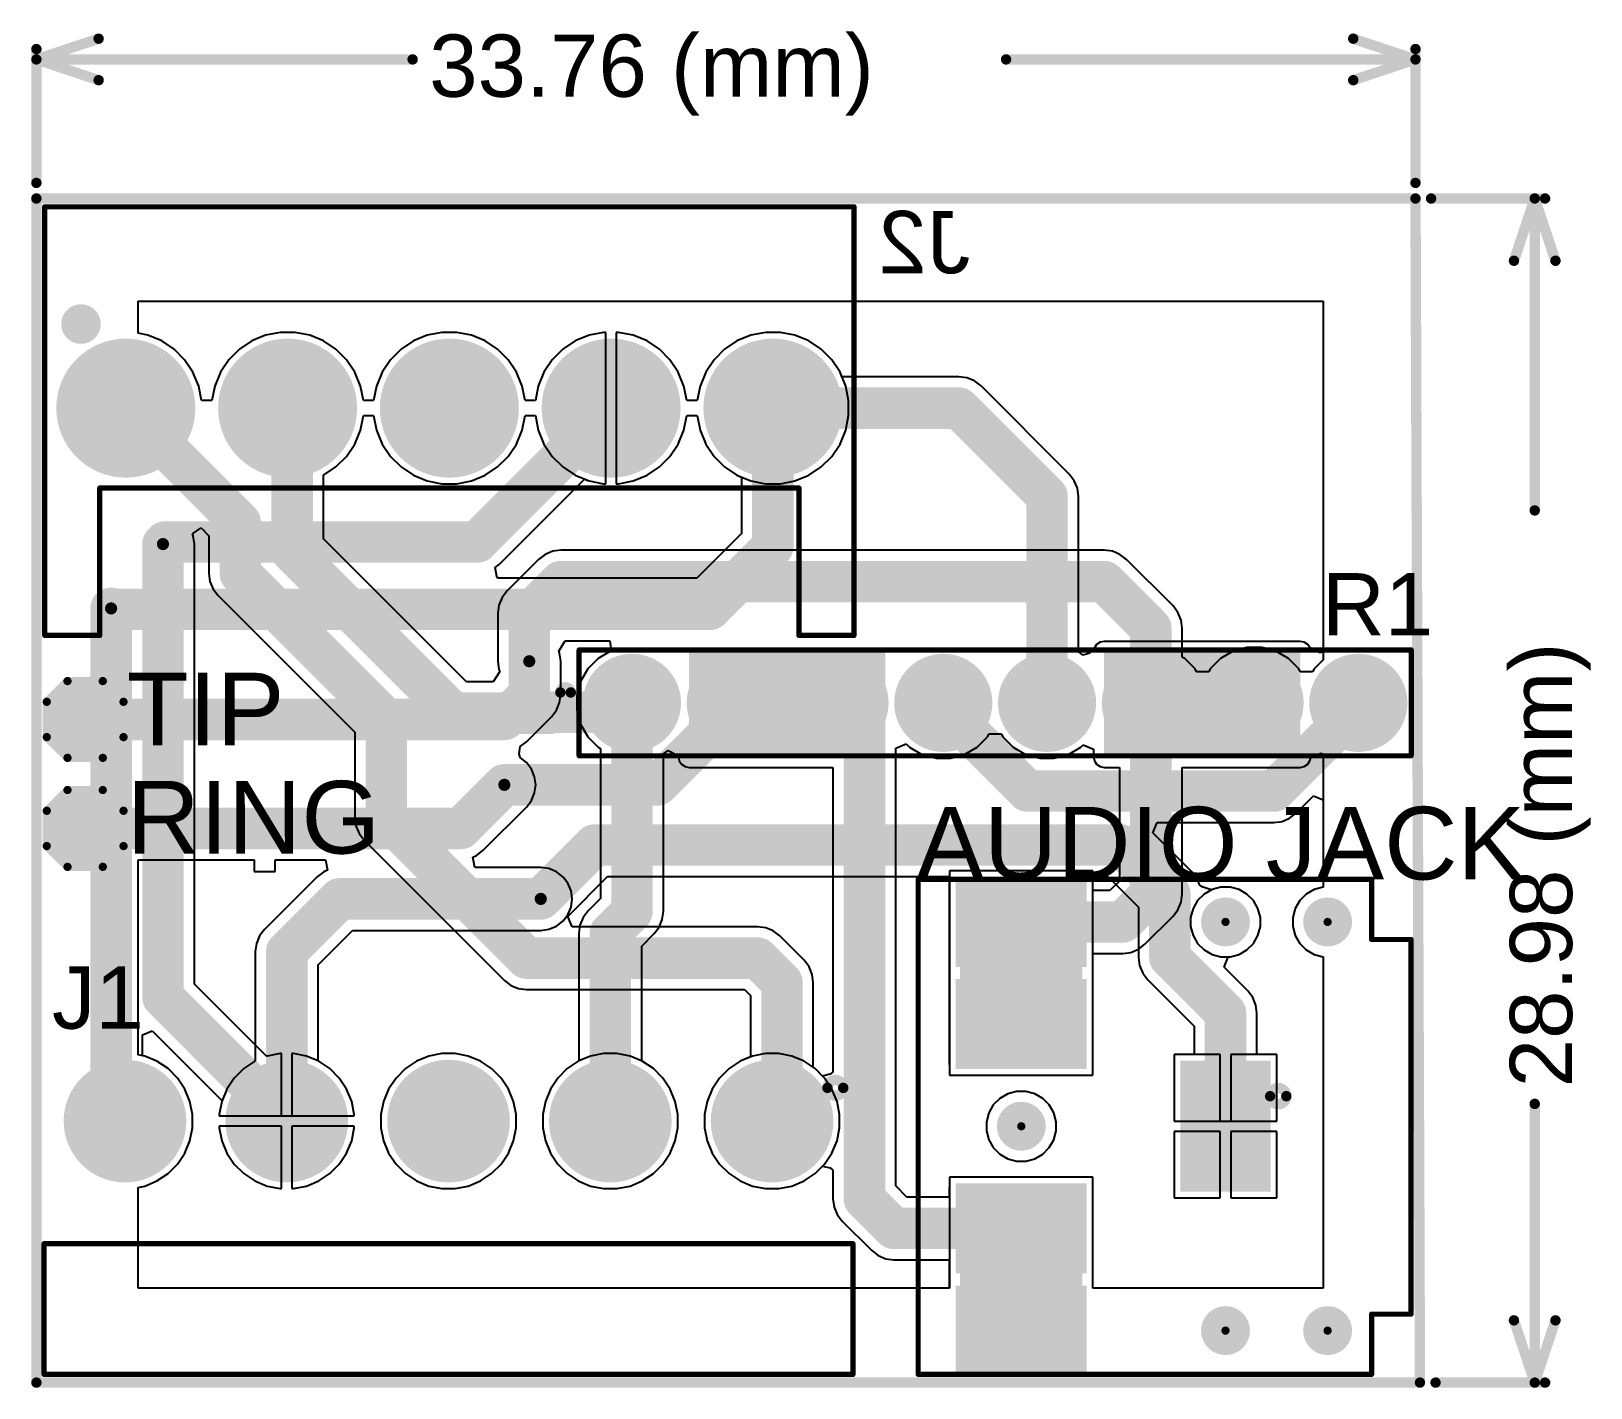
# Model space of a CAD drawing. Header units: millimetres. Extents: x -0.01 to 1.5, y -0.01 to 1.3.
import ezdxf

# ---------------------------------------------------------------- set-up
doc = ezdxf.new("R2010")
doc.units = ezdxf.units.MM
doc.header["$MEASUREMENT"] = 0
for name, color, linetype in [('BottomLayer', 5, 'Continuous'), ('BottomOverlay', 54, 'Continuous'), ('BottomSolder', 6, 'Continuous'), ('Mechanical1', 6, 'Continuous'), ('Mechanical2', 216, 'Continuous'), ('MultiLayer', 9, 'Continuous'), ('PadHoleLayer', 156, 'Continuous'), ('TopLayer', 1, 'Continuous'), ('TopOverlay', 2, 'Continuous'), ('TopPaste', 8, 'Continuous'), ('TopSolder', 216, 'Continuous'), ('ViaHoleLayer', 16, 'Continuous')]:
    doc.layers.add(name, color=color, linetype=linetype)
doc.styles.add('Arial', font='', dxfattribs={"height": 0.2})
doc.styles.get('Arial').set_extended_font_data('Arial')

msp = doc.modelspace()

# ---------------------------------------------------------------- texts
at = {"layer": 'BottomOverlay', "style": 'Arial', "text_generation_flag": 2}
msp.add_text('J2', height=0.06, dxfattribs=at).set_placement((0.9, 1.069))
at = {"layer": 'Mechanical1', "style": 'Arial'}
msp.add_text('33.76 (mm)', height=0.06, dxfattribs=at).set_placement((0.3786, 1.239))
msp.add_text('28.98 (mm)', height=0.06, rotation=90, dxfattribs=at).set_placement((1.48, 0.2846))
at = {"layer": 'TopOverlay', "style": 'Arial'}
for s, p in [('R1', (1.239, 0.72)), ('J1', (0.015, 0.341))]:
    msp.add_text(s, height=0.06, dxfattribs=at).set_placement(p)
for s, p in [('TIP', (0.087, 0.614)), ('RING', (0.087, 0.5098)), ('AUDIO JACK', (0.848, 0.4848))]:
    msp.add_text(s, height=0.07, rotation=360, dxfattribs=at).set_placement(p)

# ---------------------------------------------------------------- blocks, each defined once
blk = doc.blocks.new('M3960R_05P_1')
at = {"layer": 'BottomLayer'}
h = blk.add_hatch(color=5, dxfattribs=at)
edge = h.paths.add_edge_path()
edge.add_arc((0, 0), 0.0551, 0, 360)
h = blk.add_hatch(color=5, dxfattribs=at)
edge = h.paths.add_edge_path()
edge.add_arc((0.1559, 0), 0.0551, 0, 360)
h = blk.add_hatch(color=5, dxfattribs=at)
edge = h.paths.add_edge_path()
edge.add_arc((0.3118, 0), 0.0551, 0, 360)
h = blk.add_hatch(color=5, dxfattribs=at)
edge = h.paths.add_edge_path()
edge.add_arc((0.4677, 0), 0.0551, 0, 360)
h = blk.add_hatch(color=5, dxfattribs=at)
edge = h.paths.add_edge_path()
edge.add_arc((0.6236, 0), 0.0551, 0, 360)
at = {"layer": 'BottomSolder'}
h = blk.add_hatch(color=6, dxfattribs=at)
edge = h.paths.add_edge_path()
edge.add_arc((0, 0), 0.0591, 0, 360)
h = blk.add_hatch(color=6, dxfattribs=at)
edge = h.paths.add_edge_path()
edge.add_arc((0.1559, 0), 0.0591, 0, 360)
h = blk.add_hatch(color=6, dxfattribs=at)
edge = h.paths.add_edge_path()
edge.add_arc((0.3118, 0), 0.0591, 0, 360)
h = blk.add_hatch(color=6, dxfattribs=at)
edge = h.paths.add_edge_path()
edge.add_arc((0.4677, 0), 0.0591, 0, 360)
h = blk.add_hatch(color=6, dxfattribs=at)
edge = h.paths.add_edge_path()
edge.add_arc((0.6236, 0), 0.0591, 0, 360)
at = {"layer": 'MultiLayer'}
h = blk.add_hatch(color=9, dxfattribs=at)
edge = h.paths.add_edge_path()
edge.add_arc((0, 0), 0.0551, 0, 360)
h = blk.add_hatch(color=9, dxfattribs=at)
edge = h.paths.add_edge_path()
edge.add_arc((0.1559, 0), 0.0551, 0, 360)
h = blk.add_hatch(color=9, dxfattribs=at)
edge = h.paths.add_edge_path()
edge.add_arc((0.3118, 0), 0.0551, 0, 360)
h = blk.add_hatch(color=9, dxfattribs=at)
edge = h.paths.add_edge_path()
edge.add_arc((0.4677, 0), 0.0551, 0, 360)
h = blk.add_hatch(color=9, dxfattribs=at)
edge = h.paths.add_edge_path()
edge.add_arc((0.6236, 0), 0.0551, 0, 360)
at = {"layer": 'PadHoleLayer'}
h = blk.add_hatch(color=156, dxfattribs=at)
edge = h.paths.add_edge_path()
edge.add_arc((0, 0), 0.0344, 0, 360)
h = blk.add_hatch(color=156, dxfattribs=at)
edge = h.paths.add_edge_path()
edge.add_arc((0.1559, 0), 0.0344, 0, 360)
h = blk.add_hatch(color=156, dxfattribs=at)
edge = h.paths.add_edge_path()
edge.add_arc((0.3118, 0), 0.0344, 0, 360)
h = blk.add_hatch(color=156, dxfattribs=at)
edge = h.paths.add_edge_path()
edge.add_arc((0.4677, 0), 0.0344, 0, 360)
h = blk.add_hatch(color=156, dxfattribs=at)
edge = h.paths.add_edge_path()
edge.add_arc((0.6236, 0), 0.0344, 0, 360)
at = {"layer": 'TopLayer'}
h = blk.add_hatch(color=1, dxfattribs=at)
edge = h.paths.add_edge_path()
edge.add_arc((0, 0), 0.0551, 0, 360)
h = blk.add_hatch(color=1, dxfattribs=at)
edge = h.paths.add_edge_path()
edge.add_arc((0.1559, 0), 0.0551, 0, 360)
h = blk.add_hatch(color=1, dxfattribs=at)
edge = h.paths.add_edge_path()
edge.add_arc((0.3118, 0), 0.0551, 0, 360)
h = blk.add_hatch(color=1, dxfattribs=at)
edge = h.paths.add_edge_path()
edge.add_arc((0.4677, 0), 0.0551, 0, 360)
h = blk.add_hatch(color=1, dxfattribs=at)
edge = h.paths.add_edge_path()
edge.add_arc((0.6236, 0), 0.0551, 0, 360)
at = {"layer": 'TopSolder'}
h = blk.add_hatch(color=216, dxfattribs=at)
edge = h.paths.add_edge_path()
edge.add_arc((0, 0), 0.0591, 0, 360)
h = blk.add_hatch(color=216, dxfattribs=at)
edge = h.paths.add_edge_path()
edge.add_arc((0.1559, 0), 0.0591, 0, 360)
h = blk.add_hatch(color=216, dxfattribs=at)
edge = h.paths.add_edge_path()
edge.add_arc((0.3118, 0), 0.0591, 0, 360)
h = blk.add_hatch(color=216, dxfattribs=at)
edge = h.paths.add_edge_path()
edge.add_arc((0.4677, 0), 0.0591, 0, 360)
h = blk.add_hatch(color=216, dxfattribs=at)
edge = h.paths.add_edge_path()
edge.add_arc((0.6236, 0), 0.0591, 0, 360)
at = {"layer": 'TopOverlay', "const_width": 0.005}
for points in [[(-0.078, 0.2441), (-0.078, 0.1181)], [(0.7016, 0.2441), (-0.078, 0.2441)], [(0.7016, 0.2441), (0.7016, 0.1181)], [(0.7016, 0.1181), (-0.078, 0.1181)]]:
    blk.add_lwpolyline(points, dxfattribs=at)
at = {"layer": 'TopOverlay'}
for points, const_width in [([(-0.0792, 0.2441, 1), (-0.0767, 0.2441, 1)], 0.0025), ([(-0.0792, 0.2441, 1), (-0.0767, 0.2441, 1)], 0.0025), ([(0.7003, 0.2441, 1), (0.7028, 0.2441, 1)], 0.0025), ([(0.7003, 0.2441, 1), (0.7028, 0.2441, 1)], 0.0025), ([(-0.0792, 0.1181, 1), (-0.0767, 0.1181, 1)], 0.0025), ([(-0.0792, 0.1181, 1), (-0.0767, 0.1181, 1)], 0.0025), ([(0.7003, 0.1181, 1), (0.7028, 0.1181, 1)], 0.0025), ([(0.7003, 0.1181, 1), (0.7028, 0.1181, 1)], 0.0025), ([(-0.0534, -0.032, 1), (-0.0686, -0.032, 1)], 0.01), ([(-0.0711, -0.032, 1), (-0.0661, -0.032, 1)], 0.005), ([(-0.0559, -0.032, 1), (-0.0509, -0.032, 1)], 0.005)]:
    blk.add_lwpolyline(points, format="xyb", close=True, dxfattribs=dict(at, const_width=const_width))
blk = doc.blocks.new('PJ_307C_2')
at = {"layer": 'BottomLayer'}
for points in [[(0.2067, 0.1575), (0.0886, 0.1575), (0.0886, 0.2362), (0.2067, 0.2362)], [(0.2067, 0.0591), (0.0886, 0.0591), (0.0886, 0.1378), (0.2067, 0.1378)], [(-0.0886, -0.0591), (-0.0886, 0.0591), (-0.0098, 0.0591), (-0.0098, -0.0591)], [(0.0886, -0.0591), (0.2067, -0.0591), (0.2067, -0.1378), (0.0886, -0.1378)], [(0.0886, -0.1575), (0.2067, -0.1575), (0.2067, -0.2362), (0.0886, -0.2362)]]:
    blk.add_hatch(color=5, dxfattribs=at).paths.add_polyline_path(points)
at = {"layer": 'BottomSolder'}
for points in [[(0.2107, 0.1535), (0.0846, 0.1535), (0.0846, 0.2402), (0.2107, 0.2402)], [(0.2107, 0.0551), (0.0846, 0.0551), (0.0846, 0.1418), (0.2107, 0.1418)], [(-0.0926, -0.0631), (-0.0926, 0.0631), (-0.0058, 0.0631), (-0.0058, -0.0631)], [(0.0846, -0.0551), (0.2107, -0.0551), (0.2107, -0.1418), (0.0846, -0.1418)], [(0.0846, -0.1535), (0.2107, -0.1535), (0.2107, -0.2402), (0.0846, -0.2402)]]:
    blk.add_hatch(color=6, dxfattribs=at).paths.add_polyline_path(points)
h = blk.add_hatch(color=6, dxfattribs=at)
edge = h.paths.add_edge_path()
edge.add_arc((-0.1476, 0.1969), 0.004, 0, 360)
h = blk.add_hatch(color=6, dxfattribs=at)
edge = h.paths.add_edge_path()
edge.add_arc((-0.0492, 0.1969), 0.004, 0, 360)
h = blk.add_hatch(color=6, dxfattribs=at)
edge = h.paths.add_edge_path()
edge.add_arc((0.1476, 0), 0.004, 0, 360)
h = blk.add_hatch(color=6, dxfattribs=at)
edge = h.paths.add_edge_path()
edge.add_arc((-0.1476, -0.1969), 0.004, 0, 360)
h = blk.add_hatch(color=6, dxfattribs=at)
edge = h.paths.add_edge_path()
edge.add_arc((-0.0492, -0.1969), 0.004, 0, 360)
at = {"layer": 'MultiLayer'}
for points in [[(0.2067, 0.1575), (0.0886, 0.1575), (0.0886, 0.2362), (0.2067, 0.2362)], [(0.2067, 0.0591), (0.0886, 0.0591), (0.0886, 0.1378), (0.2067, 0.1378)], [(-0.0886, -0.0591), (-0.0886, 0.0591), (-0.0098, 0.0591), (-0.0098, -0.0591)], [(0.0886, -0.0591), (0.2067, -0.0591), (0.2067, -0.1378), (0.0886, -0.1378)], [(0.0886, -0.1575), (0.2067, -0.1575), (0.2067, -0.2362), (0.0886, -0.2362)]]:
    blk.add_hatch(color=9, dxfattribs=at).paths.add_polyline_path(points)
at = {"layer": 'PadHoleLayer'}
h = blk.add_hatch(color=156, dxfattribs=at)
edge = h.paths.add_edge_path()
edge.add_arc((-0.1476, 0.1969), 0.0236, 0, 360)
h = blk.add_hatch(color=156, dxfattribs=at)
edge = h.paths.add_edge_path()
edge.add_arc((-0.0492, 0.1969), 0.0236, 0, 360)
for points in [[(0.1772, 0.1811), (0.1181, 0.1811), (0.1181, 0.2126), (0.1772, 0.2126)], [(0.1772, 0.0827), (0.1181, 0.0827), (0.1181, 0.1142), (0.1772, 0.1142)], [(-0.065, -0.0295), (-0.065, 0.0295), (-0.0335, 0.0295), (-0.0335, -0.0295)], [(0.1181, -0.0827), (0.1772, -0.0827), (0.1772, -0.1142), (0.1181, -0.1142)], [(0.1181, -0.1811), (0.1772, -0.1811), (0.1772, -0.2126), (0.1181, -0.2126)]]:
    blk.add_hatch(color=156, dxfattribs=at).paths.add_polyline_path(points)
h = blk.add_hatch(color=156, dxfattribs=at)
edge = h.paths.add_edge_path()
edge.add_arc((0.1476, 0), 0.0236, 0, 360)
h = blk.add_hatch(color=156, dxfattribs=at)
edge = h.paths.add_edge_path()
edge.add_arc((-0.1476, -0.1969), 0.0236, 0, 360)
h = blk.add_hatch(color=156, dxfattribs=at)
edge = h.paths.add_edge_path()
edge.add_arc((-0.0492, -0.1969), 0.0236, 0, 360)
at = {"layer": 'TopLayer'}
for points in [[(0.2067, 0.1575), (0.0886, 0.1575), (0.0886, 0.2362), (0.2067, 0.2362)], [(0.2067, 0.0591), (0.0886, 0.0591), (0.0886, 0.1378), (0.2067, 0.1378)], [(-0.0886, -0.0591), (-0.0886, 0.0591), (-0.0098, 0.0591), (-0.0098, -0.0591)], [(0.0886, -0.0591), (0.2067, -0.0591), (0.2067, -0.1378), (0.0886, -0.1378)], [(0.0886, -0.1575), (0.2067, -0.1575), (0.2067, -0.2362), (0.0886, -0.2362)]]:
    blk.add_hatch(color=1, dxfattribs=at).paths.add_polyline_path(points)
at = {"layer": 'TopSolder'}
for points in [[(0.2107, 0.1535), (0.0846, 0.1535), (0.0846, 0.2402), (0.2107, 0.2402)], [(0.2107, 0.0551), (0.0846, 0.0551), (0.0846, 0.1418), (0.2107, 0.1418)], [(-0.0926, -0.0631), (-0.0926, 0.0631), (-0.0058, 0.0631), (-0.0058, -0.0631)], [(0.0846, -0.0551), (0.2107, -0.0551), (0.2107, -0.1418), (0.0846, -0.1418)], [(0.0846, -0.1535), (0.2107, -0.1535), (0.2107, -0.2402), (0.0846, -0.2402)]]:
    blk.add_hatch(color=216, dxfattribs=at).paths.add_polyline_path(points)
h = blk.add_hatch(color=216, dxfattribs=at)
edge = h.paths.add_edge_path()
edge.add_arc((-0.1476, 0.1969), 0.004, 0, 360)
h = blk.add_hatch(color=216, dxfattribs=at)
edge = h.paths.add_edge_path()
edge.add_arc((-0.0492, 0.1969), 0.004, 0, 360)
h = blk.add_hatch(color=216, dxfattribs=at)
edge = h.paths.add_edge_path()
edge.add_arc((0.1476, 0), 0.004, 0, 360)
h = blk.add_hatch(color=216, dxfattribs=at)
edge = h.paths.add_edge_path()
edge.add_arc((-0.1476, -0.1969), 0.004, 0, 360)
h = blk.add_hatch(color=216, dxfattribs=at)
edge = h.paths.add_edge_path()
edge.add_arc((-0.0492, -0.1969), 0.004, 0, 360)
at = {"layer": 'TopOverlay', "const_width": 0.005}
for points in [[(0.247, 0.239), (-0.19, 0.239)], [(-0.19, 0.239), (-0.19, 0.181)], [(0.247, 0.239), (0.247, -0.238)], [(-0.19, 0.181), (-0.228, 0.181)], [(-0.228, 0.181), (-0.228, 0.118)], [(-0.228, 0.118), (-0.228, -0.117)], [(-0.228, -0.117), (-0.228, -0.18)], [(-0.19, -0.18), (-0.228, -0.18)], [(-0.19, -0.18), (-0.19, -0.238)], [(0.247, -0.238), (-0.19, -0.238)]]:
    blk.add_lwpolyline(points, dxfattribs=at)
at = {"layer": 'TopOverlay'}
for points, const_width in [([(-0.1913, 0.239, 1), (-0.1888, 0.239, 1)], 0.0025), ([(-0.1913, 0.239, 1), (-0.1888, 0.239, 1)], 0.0025), ([(0.2457, 0.239, 1), (0.2482, 0.239, 1)], 0.0025), ([(0.2457, 0.239, 1), (0.2482, 0.239, 1)], 0.0025), ([(-0.2293, 0.181, 1), (-0.2268, 0.181, 1)], 0.0025), ([(-0.2293, 0.181, 1), (-0.2268, 0.181, 1)], 0.0025), ([(-0.1913, 0.181, 1), (-0.1888, 0.181, 1)], 0.0025), ([(-0.1913, 0.181, 1), (-0.1888, 0.181, 1)], 0.0025), ([(-0.2293, 0.118, 1), (-0.2268, 0.118, 1)], 0.0025), ([(-0.2293, 0.118, 1), (-0.2268, 0.118, 1)], 0.0025), ([(-0.0922, -0.029, 1), (-0.1078, -0.029, 1)], 0.01), ([(-0.1103, -0.029, 1), (-0.1053, -0.029, 1)], 0.005), ([(-0.0947, -0.029, 1), (-0.0897, -0.029, 1)], 0.005), ([(-0.2293, -0.117, 1), (-0.2268, -0.117, 1)], 0.0025), ([(-0.2293, -0.117, 1), (-0.2268, -0.117, 1)], 0.0025), ([(-0.2293, -0.18, 1), (-0.2268, -0.18, 1)], 0.0025), ([(-0.2293, -0.18, 1), (-0.2268, -0.18, 1)], 0.0025), ([(-0.1913, -0.18, 1), (-0.1888, -0.18, 1)], 0.0025), ([(-0.1913, -0.18, 1), (-0.1888, -0.18, 1)], 0.0025), ([(-0.1913, -0.238, 1), (-0.1888, -0.238, 1)], 0.0025), ([(-0.1913, -0.238, 1), (-0.1888, -0.238, 1)], 0.0025), ([(0.2457, -0.238, 1), (0.2482, -0.238, 1)], 0.0025), ([(0.2457, -0.238, 1), (0.2482, -0.238, 1)], 0.0025)]:
    blk.add_lwpolyline(points, format="xyb", close=True, dxfattribs=dict(at, const_width=const_width))
blk = doc.blocks.new('0009484058_B_3')
at = {"layer": 'BottomLayer'}
h = blk.add_hatch(color=5, dxfattribs=at)
edge = h.paths.add_edge_path()
edge.add_arc((-0.3118, 0), 0.063, 0, 360)
h = blk.add_hatch(color=5, dxfattribs=at)
edge = h.paths.add_edge_path()
edge.add_arc((-0.1559, 0), 0.063, 0, 360)
h = blk.add_hatch(color=5, dxfattribs=at)
edge = h.paths.add_edge_path()
edge.add_arc((0, 0), 0.063, 0, 360)
h = blk.add_hatch(color=5, dxfattribs=at)
edge = h.paths.add_edge_path()
edge.add_arc((0.1559, 0), 0.063, 0, 360)
h = blk.add_hatch(color=5, dxfattribs=at)
edge = h.paths.add_edge_path()
edge.add_arc((0.3118, 0), 0.063, 0, 360)
at = {"layer": 'BottomSolder'}
h = blk.add_hatch(color=6, dxfattribs=at)
edge = h.paths.add_edge_path()
edge.add_arc((-0.3118, 0), 0.067, 0, 360)
h = blk.add_hatch(color=6, dxfattribs=at)
edge = h.paths.add_edge_path()
edge.add_arc((-0.1559, 0), 0.067, 0, 360)
h = blk.add_hatch(color=6, dxfattribs=at)
edge = h.paths.add_edge_path()
edge.add_arc((0, 0), 0.067, 0, 360)
h = blk.add_hatch(color=6, dxfattribs=at)
edge = h.paths.add_edge_path()
edge.add_arc((0.1559, 0), 0.067, 0, 360)
h = blk.add_hatch(color=6, dxfattribs=at)
edge = h.paths.add_edge_path()
edge.add_arc((0.3118, 0), 0.067, 0, 360)
at = {"layer": 'MultiLayer'}
h = blk.add_hatch(color=9, dxfattribs=at)
edge = h.paths.add_edge_path()
edge.add_arc((-0.3118, 0), 0.063, 0, 360)
h = blk.add_hatch(color=9, dxfattribs=at)
edge = h.paths.add_edge_path()
edge.add_arc((-0.1559, 0), 0.063, 0, 360)
h = blk.add_hatch(color=9, dxfattribs=at)
edge = h.paths.add_edge_path()
edge.add_arc((0, 0), 0.063, 0, 360)
h = blk.add_hatch(color=9, dxfattribs=at)
edge = h.paths.add_edge_path()
edge.add_arc((0.1559, 0), 0.063, 0, 360)
h = blk.add_hatch(color=9, dxfattribs=at)
edge = h.paths.add_edge_path()
edge.add_arc((0.3118, 0), 0.063, 0, 360)
at = {"layer": 'PadHoleLayer'}
h = blk.add_hatch(color=156, dxfattribs=at)
edge = h.paths.add_edge_path()
edge.add_arc((-0.3118, 0), 0.0299, 0, 360)
h = blk.add_hatch(color=156, dxfattribs=at)
edge = h.paths.add_edge_path()
edge.add_arc((-0.1559, 0), 0.0299, 0, 360)
h = blk.add_hatch(color=156, dxfattribs=at)
edge = h.paths.add_edge_path()
edge.add_arc((0, 0), 0.0299, 0, 360)
h = blk.add_hatch(color=156, dxfattribs=at)
edge = h.paths.add_edge_path()
edge.add_arc((0.1559, 0), 0.0299, 0, 360)
h = blk.add_hatch(color=156, dxfattribs=at)
edge = h.paths.add_edge_path()
edge.add_arc((0.3118, 0), 0.0299, 0, 360)
at = {"layer": 'TopLayer'}
h = blk.add_hatch(color=1, dxfattribs=at)
edge = h.paths.add_edge_path()
edge.add_arc((-0.3118, 0), 0.063, 0, 360)
h = blk.add_hatch(color=1, dxfattribs=at)
edge = h.paths.add_edge_path()
edge.add_arc((-0.1559, 0), 0.063, 0, 360)
h = blk.add_hatch(color=1, dxfattribs=at)
edge = h.paths.add_edge_path()
edge.add_arc((0, 0), 0.063, 0, 360)
h = blk.add_hatch(color=1, dxfattribs=at)
edge = h.paths.add_edge_path()
edge.add_arc((0.1559, 0), 0.063, 0, 360)
h = blk.add_hatch(color=1, dxfattribs=at)
edge = h.paths.add_edge_path()
edge.add_arc((0.3118, 0), 0.063, 0, 360)
at = {"layer": 'TopSolder'}
h = blk.add_hatch(color=216, dxfattribs=at)
edge = h.paths.add_edge_path()
edge.add_arc((-0.3118, 0), 0.067, 0, 360)
h = blk.add_hatch(color=216, dxfattribs=at)
edge = h.paths.add_edge_path()
edge.add_arc((-0.1559, 0), 0.067, 0, 360)
h = blk.add_hatch(color=216, dxfattribs=at)
edge = h.paths.add_edge_path()
edge.add_arc((0, 0), 0.067, 0, 360)
h = blk.add_hatch(color=216, dxfattribs=at)
edge = h.paths.add_edge_path()
edge.add_arc((0.1559, 0), 0.067, 0, 360)
h = blk.add_hatch(color=216, dxfattribs=at)
edge = h.paths.add_edge_path()
edge.add_arc((0.3118, 0), 0.067, 0, 360)
at = {"layer": 'BottomOverlay', "const_width": 0.005}
for points in [[(-0.39, 0.194), (0.39, 0.194)], [(-0.39, -0.219), (-0.39, 0.194)], [(0.39, -0.219), (0.39, 0.194)], [(-0.337, -0.219), (-0.337, -0.077)], [(-0.337, -0.077), (0.337, -0.077)], [(0.337, -0.219), (0.337, -0.077)], [(-0.39, -0.219), (-0.337, -0.219)], [(0.337, -0.219), (0.39, -0.219)]]:
    blk.add_lwpolyline(points, dxfattribs=at)
at = {"layer": 'BottomOverlay'}
for points, const_width in [([(-0.3912, 0.194, 1), (-0.3887, 0.194, 1)], 0.0025), ([(-0.3912, 0.194, 1), (-0.3887, 0.194, 1)], 0.0025), ([(0.3887, 0.194, 1), (0.3912, 0.194, 1)], 0.0025), ([(0.3887, 0.194, 1), (0.3912, 0.194, 1)], 0.0025), ([(-0.3458, 0.081, 1), (-0.3642, 0.081, 1)], 0.0197), ([(-0.3691, 0.081, 1), (-0.3593, 0.081, 1)], 0.00984), ([(-0.3507, 0.081, 1), (-0.3409, 0.081, 1)], 0.00984), ([(-0.3382, -0.077, 1), (-0.3357, -0.077, 1)], 0.0025), ([(-0.3382, -0.077, 1), (-0.3357, -0.077, 1)], 0.0025), ([(0.3357, -0.077, 1), (0.3382, -0.077, 1)], 0.0025), ([(0.3357, -0.077, 1), (0.3382, -0.077, 1)], 0.0025), ([(-0.3912, -0.219, 1), (-0.3887, -0.219, 1)], 0.0025), ([(-0.3912, -0.219, 1), (-0.3887, -0.219, 1)], 0.0025), ([(-0.3382, -0.219, 1), (-0.3357, -0.219, 1)], 0.0025), ([(-0.3382, -0.219, 1), (-0.3357, -0.219, 1)], 0.0025), ([(0.3357, -0.219, 1), (0.3382, -0.219, 1)], 0.0025), ([(0.3357, -0.219, 1), (0.3382, -0.219, 1)], 0.0025), ([(0.3887, -0.219, 1), (0.3912, -0.219, 1)], 0.0025), ([(0.3887, -0.219, 1), (0.3912, -0.219, 1)], 0.0025)]:
    blk.add_lwpolyline(points, format="xyb", close=True, dxfattribs=dict(at, const_width=const_width))
blk = doc.blocks.new('TEST_POINT_4')
at = {"layer": 'TopLayer'}
blk.add_hatch(color=1, dxfattribs=at).paths.add_polyline_path([(0.015, 0.03), (-0.015, 0.03), (-0.03, 0.015), (-0.03, -0.015), (-0.015, -0.03), (0.015, -0.03), (0.03, -0.015), (0.03, 0.015)])
at = {"layer": 'TopPaste'}
blk.add_hatch(color=8, dxfattribs=at).paths.add_polyline_path([(0.015, 0.03), (-0.015, 0.03), (-0.03, 0.015), (-0.03, -0.015), (-0.015, -0.03), (0.015, -0.03), (0.03, -0.015), (0.03, 0.015)])
at = {"layer": 'TopSolder'}
blk.add_hatch(color=216, dxfattribs=at).paths.add_polyline_path([(0.017, 0.034), (-0.017, 0.034), (-0.034, 0.017), (-0.034, -0.017), (-0.017, -0.034), (0.017, -0.034), (0.034, -0.017), (0.034, 0.017)])
at = {"layer": 'TopOverlay', "const_width": 0.00787}
for points in [[(-0.037, 0.017), (-0.017, 0.037)], [(-0.017, 0.037), (0.017, 0.037)], [(-0.017, 0.037), (0.017, 0.037)], [(0.017, 0.037), (0.037, 0.017)], [(-0.037, -0.017), (-0.037, 0.017)], [(0.037, -0.017), (0.037, 0.017)], [(-0.037, -0.017), (-0.017, -0.037)], [(0.017, -0.037), (0.037, -0.017)], [(-0.017, -0.037), (0.017, -0.037)], [(-0.017, -0.037), (0.017, -0.037)]]:
    blk.add_lwpolyline(points, dxfattribs=at)
at = {"layer": 'TopOverlay', "const_width": 0.00394}
for points in [[(-0.019, 0.037, 1), (-0.015, 0.037, 1)], [(-0.019, 0.037, 1), (-0.015, 0.037, 1)], [(-0.019, 0.037, 1), (-0.015, 0.037, 1)], [(0.015, 0.037, 1), (0.019, 0.037, 1)], [(0.015, 0.037, 1), (0.019, 0.037, 1)], [(0.015, 0.037, 1), (0.019, 0.037, 1)], [(-0.039, 0.017, 1), (-0.035, 0.017, 1)], [(-0.039, 0.017, 1), (-0.035, 0.017, 1)], [(0.035, 0.017, 1), (0.039, 0.017, 1)], [(0.035, 0.017, 1), (0.039, 0.017, 1)], [(-0.039, -0.017, 1), (-0.035, -0.017, 1)], [(-0.039, -0.017, 1), (-0.035, -0.017, 1)], [(0.035, -0.017, 1), (0.039, -0.017, 1)], [(0.035, -0.017, 1), (0.039, -0.017, 1)], [(-0.019, -0.037, 1), (-0.015, -0.037, 1)], [(-0.019, -0.037, 1), (-0.015, -0.037, 1)], [(-0.019, -0.037, 1), (-0.015, -0.037, 1)], [(0.015, -0.037, 1), (0.019, -0.037, 1)], [(0.015, -0.037, 1), (0.019, -0.037, 1)], [(0.015, -0.037, 1), (0.019, -0.037, 1)]]:
    blk.add_lwpolyline(points, format="xyb", close=True, dxfattribs=at)
blk = doc.blocks.new('TEST_POINT_5')
at = {"layer": 'TopLayer'}
blk.add_hatch(color=1, dxfattribs=at).paths.add_polyline_path([(0.015, 0.03), (-0.015, 0.03), (-0.03, 0.015), (-0.03, -0.015), (-0.015, -0.03), (0.015, -0.03), (0.03, -0.015), (0.03, 0.015)])
at = {"layer": 'TopPaste'}
blk.add_hatch(color=8, dxfattribs=at).paths.add_polyline_path([(0.015, 0.03), (-0.015, 0.03), (-0.03, 0.015), (-0.03, -0.015), (-0.015, -0.03), (0.015, -0.03), (0.03, -0.015), (0.03, 0.015)])
at = {"layer": 'TopSolder'}
blk.add_hatch(color=216, dxfattribs=at).paths.add_polyline_path([(0.017, 0.034), (-0.017, 0.034), (-0.034, 0.017), (-0.034, -0.017), (-0.017, -0.034), (0.017, -0.034), (0.034, -0.017), (0.034, 0.017)])
at = {"layer": 'TopOverlay', "const_width": 0.00787}
for points in [[(-0.017, 0.037), (-0.037, 0.017)], [(0.017, 0.037), (-0.017, 0.037)], [(0.017, 0.037), (-0.017, 0.037)], [(0.037, 0.017), (0.017, 0.037)], [(-0.037, 0.017), (-0.037, -0.017)], [(0.037, 0.017), (0.037, -0.017)], [(-0.017, -0.037), (-0.037, -0.017)], [(0.037, -0.017), (0.017, -0.037)], [(0.017, -0.037), (-0.017, -0.037)], [(0.017, -0.037), (-0.017, -0.037)]]:
    blk.add_lwpolyline(points, dxfattribs=at)
at = {"layer": 'TopOverlay', "const_width": 0.00394}
for points in [[(-0.019, 0.037, 1), (-0.015, 0.037, 1)], [(-0.019, 0.037, 1), (-0.015, 0.037, 1)], [(-0.019, 0.037, 1), (-0.015, 0.037, 1)], [(0.015, 0.037, 1), (0.019, 0.037, 1)], [(0.015, 0.037, 1), (0.019, 0.037, 1)], [(0.015, 0.037, 1), (0.019, 0.037, 1)], [(-0.039, 0.017, 1), (-0.035, 0.017, 1)], [(-0.039, 0.017, 1), (-0.035, 0.017, 1)], [(0.035, 0.017, 1), (0.039, 0.017, 1)], [(0.035, 0.017, 1), (0.039, 0.017, 1)], [(-0.039, -0.017, 1), (-0.035, -0.017, 1)], [(-0.039, -0.017, 1), (-0.035, -0.017, 1)], [(0.035, -0.017, 1), (0.039, -0.017, 1)], [(0.035, -0.017, 1), (0.039, -0.017, 1)], [(-0.019, -0.037, 1), (-0.015, -0.037, 1)], [(-0.019, -0.037, 1), (-0.015, -0.037, 1)], [(-0.019, -0.037, 1), (-0.015, -0.037, 1)], [(0.015, -0.037, 1), (0.019, -0.037, 1)], [(0.015, -0.037, 1), (0.019, -0.037, 1)], [(0.015, -0.037, 1), (0.019, -0.037, 1)]]:
    blk.add_lwpolyline(points, format="xyb", close=True, dxfattribs=at)
blk = doc.blocks.new('4608X_102_221LF_6')
at = {"layer": 'BottomLayer'}
h = blk.add_hatch(color=5, dxfattribs=at)
edge = h.paths.add_edge_path()
edge.add_arc((-0.35, 0), 0.0433, 0, 360)
h = blk.add_hatch(color=5, dxfattribs=at)
edge = h.paths.add_edge_path()
edge.add_arc((-0.25, 0), 0.0433, 0, 360)
h = blk.add_hatch(color=5, dxfattribs=at)
edge = h.paths.add_edge_path()
edge.add_arc((-0.15, 0), 0.0433, 0, 360)
h = blk.add_hatch(color=5, dxfattribs=at)
edge = h.paths.add_edge_path()
edge.add_arc((-0.05, 0), 0.0433, 0, 360)
h = blk.add_hatch(color=5, dxfattribs=at)
edge = h.paths.add_edge_path()
edge.add_arc((0.05, 0), 0.0433, 0, 360)
h = blk.add_hatch(color=5, dxfattribs=at)
edge = h.paths.add_edge_path()
edge.add_arc((0.15, 0), 0.0433, 0, 360)
h = blk.add_hatch(color=5, dxfattribs=at)
edge = h.paths.add_edge_path()
edge.add_arc((0.25, 0), 0.0433, 0, 360)
h = blk.add_hatch(color=5, dxfattribs=at)
edge = h.paths.add_edge_path()
edge.add_arc((0.35, 0), 0.0433, 0, 360)
at = {"layer": 'BottomSolder'}
h = blk.add_hatch(color=6, dxfattribs=at)
edge = h.paths.add_edge_path()
edge.add_arc((-0.35, 0), 0.0473, 0, 360)
h = blk.add_hatch(color=6, dxfattribs=at)
edge = h.paths.add_edge_path()
edge.add_arc((-0.25, 0), 0.0473, 0, 360)
h = blk.add_hatch(color=6, dxfattribs=at)
edge = h.paths.add_edge_path()
edge.add_arc((-0.15, 0), 0.0473, 0, 360)
h = blk.add_hatch(color=6, dxfattribs=at)
edge = h.paths.add_edge_path()
edge.add_arc((-0.05, 0), 0.0473, 0, 360)
h = blk.add_hatch(color=6, dxfattribs=at)
edge = h.paths.add_edge_path()
edge.add_arc((0.05, 0), 0.0473, 0, 360)
h = blk.add_hatch(color=6, dxfattribs=at)
edge = h.paths.add_edge_path()
edge.add_arc((0.15, 0), 0.0473, 0, 360)
h = blk.add_hatch(color=6, dxfattribs=at)
edge = h.paths.add_edge_path()
edge.add_arc((0.25, 0), 0.0473, 0, 360)
h = blk.add_hatch(color=6, dxfattribs=at)
edge = h.paths.add_edge_path()
edge.add_arc((0.35, 0), 0.0473, 0, 360)
at = {"layer": 'MultiLayer'}
h = blk.add_hatch(color=9, dxfattribs=at)
edge = h.paths.add_edge_path()
edge.add_arc((-0.35, 0), 0.0433, 0, 360)
h = blk.add_hatch(color=9, dxfattribs=at)
edge = h.paths.add_edge_path()
edge.add_arc((-0.25, 0), 0.0433, 0, 360)
h = blk.add_hatch(color=9, dxfattribs=at)
edge = h.paths.add_edge_path()
edge.add_arc((-0.15, 0), 0.0433, 0, 360)
h = blk.add_hatch(color=9, dxfattribs=at)
edge = h.paths.add_edge_path()
edge.add_arc((-0.05, 0), 0.0433, 0, 360)
h = blk.add_hatch(color=9, dxfattribs=at)
edge = h.paths.add_edge_path()
edge.add_arc((0.05, 0), 0.0433, 0, 360)
h = blk.add_hatch(color=9, dxfattribs=at)
edge = h.paths.add_edge_path()
edge.add_arc((0.15, 0), 0.0433, 0, 360)
h = blk.add_hatch(color=9, dxfattribs=at)
edge = h.paths.add_edge_path()
edge.add_arc((0.25, 0), 0.0433, 0, 360)
h = blk.add_hatch(color=9, dxfattribs=at)
edge = h.paths.add_edge_path()
edge.add_arc((0.35, 0), 0.0433, 0, 360)
at = {"layer": 'PadHoleLayer'}
h = blk.add_hatch(color=156, dxfattribs=at)
edge = h.paths.add_edge_path()
edge.add_arc((-0.35, 0), 0.0197, 0, 360)
h = blk.add_hatch(color=156, dxfattribs=at)
edge = h.paths.add_edge_path()
edge.add_arc((-0.25, 0), 0.0197, 0, 360)
h = blk.add_hatch(color=156, dxfattribs=at)
edge = h.paths.add_edge_path()
edge.add_arc((-0.15, 0), 0.0197, 0, 360)
h = blk.add_hatch(color=156, dxfattribs=at)
edge = h.paths.add_edge_path()
edge.add_arc((-0.05, 0), 0.0197, 0, 360)
h = blk.add_hatch(color=156, dxfattribs=at)
edge = h.paths.add_edge_path()
edge.add_arc((0.05, 0), 0.0197, 0, 360)
h = blk.add_hatch(color=156, dxfattribs=at)
edge = h.paths.add_edge_path()
edge.add_arc((0.15, 0), 0.0197, 0, 360)
h = blk.add_hatch(color=156, dxfattribs=at)
edge = h.paths.add_edge_path()
edge.add_arc((0.25, 0), 0.0197, 0, 360)
h = blk.add_hatch(color=156, dxfattribs=at)
edge = h.paths.add_edge_path()
edge.add_arc((0.35, 0), 0.0197, 0, 360)
at = {"layer": 'TopLayer'}
h = blk.add_hatch(color=1, dxfattribs=at)
edge = h.paths.add_edge_path()
edge.add_arc((-0.35, 0), 0.0433, 0, 360)
h = blk.add_hatch(color=1, dxfattribs=at)
edge = h.paths.add_edge_path()
edge.add_arc((-0.25, 0), 0.0433, 0, 360)
h = blk.add_hatch(color=1, dxfattribs=at)
edge = h.paths.add_edge_path()
edge.add_arc((-0.15, 0), 0.0433, 0, 360)
h = blk.add_hatch(color=1, dxfattribs=at)
edge = h.paths.add_edge_path()
edge.add_arc((-0.05, 0), 0.0433, 0, 360)
h = blk.add_hatch(color=1, dxfattribs=at)
edge = h.paths.add_edge_path()
edge.add_arc((0.05, 0), 0.0433, 0, 360)
h = blk.add_hatch(color=1, dxfattribs=at)
edge = h.paths.add_edge_path()
edge.add_arc((0.15, 0), 0.0433, 0, 360)
h = blk.add_hatch(color=1, dxfattribs=at)
edge = h.paths.add_edge_path()
edge.add_arc((0.25, 0), 0.0433, 0, 360)
h = blk.add_hatch(color=1, dxfattribs=at)
edge = h.paths.add_edge_path()
edge.add_arc((0.35, 0), 0.0433, 0, 360)
at = {"layer": 'TopSolder'}
h = blk.add_hatch(color=216, dxfattribs=at)
edge = h.paths.add_edge_path()
edge.add_arc((-0.35, 0), 0.0473, 0, 360)
h = blk.add_hatch(color=216, dxfattribs=at)
edge = h.paths.add_edge_path()
edge.add_arc((-0.25, 0), 0.0473, 0, 360)
h = blk.add_hatch(color=216, dxfattribs=at)
edge = h.paths.add_edge_path()
edge.add_arc((-0.15, 0), 0.0473, 0, 360)
h = blk.add_hatch(color=216, dxfattribs=at)
edge = h.paths.add_edge_path()
edge.add_arc((-0.05, 0), 0.0473, 0, 360)
h = blk.add_hatch(color=216, dxfattribs=at)
edge = h.paths.add_edge_path()
edge.add_arc((0.05, 0), 0.0473, 0, 360)
h = blk.add_hatch(color=216, dxfattribs=at)
edge = h.paths.add_edge_path()
edge.add_arc((0.15, 0), 0.0473, 0, 360)
h = blk.add_hatch(color=216, dxfattribs=at)
edge = h.paths.add_edge_path()
edge.add_arc((0.25, 0), 0.0473, 0, 360)
h = blk.add_hatch(color=216, dxfattribs=at)
edge = h.paths.add_edge_path()
edge.add_arc((0.35, 0), 0.0473, 0, 360)
at = {"layer": 'TopOverlay', "const_width": 0.005}
for points in [[(-0.401, 0.051), (0.401, 0.051)], [(-0.401, -0.051), (-0.401, 0.051)], [(0.401, -0.051), (0.401, 0.051)], [(-0.401, -0.051), (0.401, -0.051)]]:
    blk.add_lwpolyline(points, dxfattribs=at)
at = {"layer": 'TopOverlay'}
for points, const_width in [([(-0.4022, 0.051, 1), (-0.3997, 0.051, 1)], 0.0025), ([(-0.4022, 0.051, 1), (-0.3997, 0.051, 1)], 0.0025), ([(0.3997, 0.051, 1), (0.4022, 0.051, 1)], 0.0025), ([(0.3997, 0.051, 1), (0.4022, 0.051, 1)], 0.0025), ([(-0.409, 0.01, 1), (-0.419, 0.01, 1)], 0.01), ([(-0.4215, 0.01, 1), (-0.4165, 0.01, 1)], 0.005), ([(-0.4115, 0.01, 1), (-0.4065, 0.01, 1)], 0.005), ([(-0.4022, -0.051, 1), (-0.3997, -0.051, 1)], 0.0025), ([(-0.4022, -0.051, 1), (-0.3997, -0.051, 1)], 0.0025), ([(0.3997, -0.051, 1), (0.4022, -0.051, 1)], 0.0025), ([(0.3997, -0.051, 1), (0.4022, -0.051, 1)], 0.0025)]:
    blk.add_lwpolyline(points, format="xyb", close=True, dxfattribs=dict(at, const_width=const_width))

# ---------------------------------------------------------------- hatches: boundary and pattern name
at = {"layer": 'BottomLayer'}
h = msp.add_hatch(color=5, dxfattribs=at)
edge = h.paths.add_edge_path()
edge.add_arc((0.122, 0.808), 0.0118, 0, 360)
h = msp.add_hatch(color=5, dxfattribs=at)
edge = h.paths.add_edge_path()
edge.add_arc((0.072, 0.746), 0.0118, 0, 360)
h = msp.add_hatch(color=5, dxfattribs=at)
edge = h.paths.add_edge_path()
edge.add_arc((0.475, 0.6951), 0.0118, 0, 360)
h = msp.add_hatch(color=5, dxfattribs=at)
edge = h.paths.add_edge_path()
edge.add_arc((0.451, 0.576), 0.0118, 0, 360)
h = msp.add_hatch(color=5, dxfattribs=at)
edge = h.paths.add_edge_path()
edge.add_arc((0.4861, 0.4661), 0.0118, 0, 360)
at = {"layer": 'TopLayer'}
h = msp.add_hatch(color=1, dxfattribs=at)
edge = h.paths.add_edge_path()
edge.add_arc((0.122, 0.808), 0.0118, 0, 360)
h = msp.add_hatch(color=1, dxfattribs=at)
edge = h.paths.add_edge_path()
edge.add_arc((0.072, 0.746), 0.0118, 0, 360)
h = msp.add_hatch(color=1, dxfattribs=at)
edge = h.paths.add_edge_path()
edge.add_arc((0.475, 0.6951), 0.0118, 0, 360)
for points in [[(0.629, 0.603), (0.818, 0.603), (0.818, 0.704), (0.629, 0.704)], [(1.029, 0.603), (1.218, 0.603), (1.218, 0.704), (1.029, 0.704)], [(0.89, 0.3073), (1.008, 0.3073), (1.008, 0.4823), (0.89, 0.4823)], [(0.89, 0.012), (1.008, 0.012), (1.008, 0.187), (0.89, 0.187)]]:
    msp.add_hatch(color=1, dxfattribs=at).paths.add_polyline_path(points)
h = msp.add_hatch(color=1, dxfattribs=at)
edge = h.paths.add_edge_path()
edge.add_arc((0.451, 0.576), 0.0118, 0, 360)
h = msp.add_hatch(color=1, dxfattribs=at)
edge = h.paths.add_edge_path()
edge.add_arc((0.4861, 0.4661), 0.0118, 0, 360)
at = {"layer": 'ViaHoleLayer'}
h = msp.add_hatch(color=16, dxfattribs=at)
edge = h.paths.add_edge_path()
edge.add_arc((0.122, 0.808), 0.00591, 0, 360)
h = msp.add_hatch(color=16, dxfattribs=at)
edge = h.paths.add_edge_path()
edge.add_arc((0.072, 0.746), 0.00591, 0, 360)
h = msp.add_hatch(color=16, dxfattribs=at)
edge = h.paths.add_edge_path()
edge.add_arc((0.475, 0.6951), 0.00591, 0, 360)
h = msp.add_hatch(color=16, dxfattribs=at)
edge = h.paths.add_edge_path()
edge.add_arc((0.451, 0.576), 0.00591, 0, 360)
h = msp.add_hatch(color=16, dxfattribs=at)
edge = h.paths.add_edge_path()
edge.add_arc((0.4861, 0.4661), 0.00591, 0, 360)

# ---------------------------------------------------------------- linework, layer by layer
at = {"layer": 'BottomLayer'}
for p, q in [((0.098, 1.0111), (0.098, 1.042)), ((0.098, 1.042), (1.24, 1.042)), ((1.24, 1.042), (1.24, 0.6964)), ((0.1075, 1.0092), (0.098, 1.0111)), ((0.1208, 1.0037), (0.1075, 1.0092)), ((0.2208, 1.0092), (0.2075, 1.0037)), ((0.2349, 1.012), (0.2208, 1.0092)), ((0.2493, 1.012), (0.2349, 1.012)), ((0.2634, 1.0092), (0.2493, 1.012)), ((0.2767, 1.0037), (0.2634, 1.0092)), ((0.3767, 1.0092), (0.3634, 1.0037)), ((0.3908, 1.012), (0.3767, 1.0092)), ((0.4052, 1.012), (0.3908, 1.012)), ((0.4193, 1.0092), (0.4052, 1.012)), ((0.4326, 1.0037), (0.4193, 1.0092)), ((0.5326, 1.0092), (0.5193, 1.0037)), ((0.5467, 1.012), (0.5326, 1.0092)), ((0.5489, 1.012), (0.5467, 1.012)), ((0.5489, 0.939), (0.5489, 1.012)), ((0.5611, 1.012), (0.5589, 1.012)), ((0.5589, 1.012), (0.5589, 0.939)), ((0.5752, 1.0092), (0.5611, 1.012)), ((0.5885, 1.0037), (0.5752, 1.0092)), ((0.6885, 1.0092), (0.6752, 1.0037)), ((0.7026, 1.012), (0.6885, 1.0092)), ((0.717, 1.012), (0.7026, 1.012)), ((0.7311, 1.0092), (0.717, 1.012)), ((0.7444, 1.0037), (0.7311, 1.0092)), ((0.1327, 0.9957), (0.1208, 1.0037)), ((0.1429, 0.9855), (0.1327, 0.9957)), ((0.1956, 0.9957), (0.1854, 0.9855)), ((0.2075, 1.0037), (0.1956, 0.9957)), ((0.2886, 0.9957), (0.2767, 1.0037)), ((0.2988, 0.9855), (0.2886, 0.9957)), ((0.3515, 0.9957), (0.3413, 0.9855)), ((0.3634, 1.0037), (0.3515, 0.9957)), ((0.4445, 0.9957), (0.4326, 1.0037)), ((0.4547, 0.9855), (0.4445, 0.9957)), ((0.5074, 0.9957), (0.4972, 0.9855)), ((0.5193, 1.0037), (0.5074, 0.9957)), ((0.6004, 0.9957), (0.5885, 1.0037)), ((0.6106, 0.9855), (0.6004, 0.9957)), ((0.6633, 0.9957), (0.6531, 0.9855)), ((0.6752, 1.0037), (0.6633, 0.9957)), ((0.7563, 0.9957), (0.7444, 1.0037)), ((0.7665, 0.9855), (0.7563, 0.9957)), ((0.1509, 0.9736), (0.1429, 0.9855)), ((0.1854, 0.9855), (0.1774, 0.9736)), ((0.3068, 0.9736), (0.2988, 0.9855)), ((0.3413, 0.9855), (0.3333, 0.9736)), ((0.4627, 0.9736), (0.4547, 0.9855)), ((0.4972, 0.9855), (0.4892, 0.9736)), ((0.6186, 0.9736), (0.6106, 0.9855)), ((0.6531, 0.9855), (0.6451, 0.9736)), ((0.7745, 0.9736), (0.7665, 0.9855)), ((0.1564, 0.9603), (0.1509, 0.9736)), ((0.1774, 0.9736), (0.1719, 0.9603)), ((0.3123, 0.9603), (0.3068, 0.9736)), ((0.3333, 0.9736), (0.3278, 0.9603)), ((0.4682, 0.9603), (0.4627, 0.9736)), ((0.4892, 0.9736), (0.4837, 0.9603)), ((0.6241, 0.9603), (0.6186, 0.9736)), ((0.6451, 0.9736), (0.6396, 0.9603)), ((0.78, 0.9603), (0.7745, 0.9736)), ((0.1592, 0.9462), (0.1564, 0.9603)), ((0.1719, 0.9603), (0.1691, 0.9462)), ((0.3151, 0.9462), (0.3123, 0.9603)), ((0.3278, 0.9603), (0.325, 0.9462)), ((0.471, 0.9462), (0.4682, 0.9603)), ((0.4837, 0.9603), (0.4809, 0.9462)), ((0.6269, 0.9462), (0.6241, 0.9603)), ((0.6396, 0.9603), (0.6368, 0.9462)), ((0.7828, 0.9462), (0.78, 0.9603)), ((0.1691, 0.9462), (0.1592, 0.9462)), ((0.325, 0.9462), (0.3151, 0.9462)), ((0.4809, 0.9462), (0.471, 0.9462)), ((0.5489, 0.866), (0.5489, 0.939)), ((0.5589, 0.939), (0.5589, 0.866)), ((0.6368, 0.9462), (0.6269, 0.9462)), ((0.7828, 0.9318), (0.7828, 0.9462)), ((0.3068, 0.9044), (0.3123, 0.9177)), ((0.3123, 0.9177), (0.3151, 0.9318)), ((0.3151, 0.9318), (0.325, 0.9318)), ((0.325, 0.9318), (0.3278, 0.9177)), ((0.3278, 0.9177), (0.3333, 0.9044)), ((0.4627, 0.9044), (0.4682, 0.9177)), ((0.4682, 0.9177), (0.471, 0.9318)), ((0.471, 0.9318), (0.4809, 0.9318)), ((0.4809, 0.9318), (0.4837, 0.9177)), ((0.4837, 0.9177), (0.4892, 0.9044)), ((0.6186, 0.9044), (0.6241, 0.9177)), ((0.6241, 0.9177), (0.6269, 0.9318)), ((0.6269, 0.9318), (0.6368, 0.9318)), ((0.6368, 0.9318), (0.6396, 0.9177)), ((0.6396, 0.9177), (0.6451, 0.9044)), ((0.7745, 0.9044), (0.78, 0.9177)), ((0.78, 0.9177), (0.7828, 0.9318)), ((0.2988, 0.8925), (0.3068, 0.9044)), ((0.3333, 0.9044), (0.3413, 0.8925)), ((0.4547, 0.8925), (0.4627, 0.9044)), ((0.4892, 0.9044), (0.4972, 0.8925)), ((0.6106, 0.8925), (0.6186, 0.9044)), ((0.6451, 0.9044), (0.6531, 0.8925)), ((0.7665, 0.8925), (0.7745, 0.9044)), ((0.2886, 0.8823), (0.2988, 0.8925)), ((0.3413, 0.8925), (0.3515, 0.8823)), ((0.4445, 0.8823), (0.4547, 0.8925)), ((0.4972, 0.8925), (0.5074, 0.8823)), ((0.6004, 0.8823), (0.6106, 0.8925)), ((0.6531, 0.8925), (0.6633, 0.8823)), ((0.7563, 0.8823), (0.7665, 0.8925)), ((0.2768, 0.8744), (0.2886, 0.8823)), ((0.2768, 0.813), (0.2768, 0.8744)), ((0.3515, 0.8823), (0.3634, 0.8743)), ((0.3634, 0.8743), (0.3767, 0.8688)), ((0.4193, 0.8688), (0.4326, 0.8743)), ((0.4326, 0.8743), (0.4445, 0.8823)), ((0.5074, 0.8823), (0.5193, 0.8743)), ((0.5193, 0.8743), (0.5326, 0.8688)), ((0.5752, 0.8688), (0.5885, 0.8743)), ((0.5885, 0.8743), (0.6004, 0.8823)), ((0.6633, 0.8823), (0.6752, 0.8743)), ((0.6752, 0.8743), (0.6885, 0.8688)), ((0.7311, 0.8688), (0.7444, 0.8743)), ((0.7444, 0.8743), (0.7563, 0.8823)), ((0.3767, 0.8688), (0.3908, 0.866)), ((0.3908, 0.866), (0.4052, 0.866)), ((0.4052, 0.866), (0.4193, 0.8688)), ((0.5326, 0.8688), (0.5467, 0.866)), ((0.5467, 0.866), (0.5489, 0.866)), ((0.5589, 0.866), (0.5611, 0.866)), ((0.5611, 0.866), (0.5752, 0.8688)), ((0.6885, 0.8688), (0.7026, 0.866)), ((0.7026, 0.866), (0.717, 0.866)), ((0.717, 0.866), (0.7311, 0.8688)), ((0.1504, 0.8179), (0.1589, 0.8235)), ((0.1512, 0.8158), (0.1504, 0.8179)), ((0.1523, 0.808), (0.1512, 0.8158)), ((0.1589, 0.8235), (0.1663, 0.8161)), ((0.1663, 0.8161), (0.1663, 0.7798)), ((0.4145, 0.6753), (0.2768, 0.813)), ((0.1523, 0.3838), (0.1523, 0.808)), ((0.4903, 0.798), (0.484, 0.7932)), ((0.4976, 0.8011), (0.4903, 0.798)), ((0.5054, 0.8021), (0.4976, 0.8011)), ((1.0292, 0.8021), (0.5054, 0.8021)), ((1.037, 0.8011), (1.0292, 0.8021)), ((1.0443, 0.798), (1.037, 0.8011)), ((1.0506, 0.7932), (1.0443, 0.798)), ((0.484, 0.7932), (0.4536, 0.7628)), ((1.0954, 0.7484), (1.0506, 0.7932)), ((0.1663, 0.7798), (0.1673, 0.7719)), ((0.1673, 0.7719), (0.1703, 0.7646)), ((0.1703, 0.7646), (0.1751, 0.7584)), ((0.1751, 0.7584), (0.3069, 0.6266)), ((0.4488, 0.7565), (0.4458, 0.7492)), ((0.4536, 0.7628), (0.4488, 0.7565)), ((0.4458, 0.7492), (0.4447, 0.7414)), ((0.4447, 0.7414), (0.4447, 0.6951)), ((1.1002, 0.7421), (1.0954, 0.7484)), ((1.0954, 0.7484), (1.0954, 0.7484)), ((1.1032, 0.7348), (1.1002, 0.7421)), ((1.1043, 0.727), (1.1032, 0.7348)), ((1.1043, 0.6991), (1.1043, 0.727)), ((1.167, 0.7083), (1.1534, 0.7047)), ((1.181, 0.7083), (1.167, 0.7083)), ((1.1946, 0.7047), (1.181, 0.7083)), ((0.4447, 0.6951), (0.4458, 0.6872)), ((1.1067, 0.6977), (1.1043, 0.6991)), ((1.1167, 0.6877), (1.1067, 0.6977)), ((1.1413, 0.6977), (1.1313, 0.6877)), ((1.1534, 0.7047), (1.1413, 0.6977)), ((1.2067, 0.6977), (1.1946, 0.7047)), ((1.2167, 0.6877), (1.2067, 0.6977)), ((1.24, 0.6964), (1.2313, 0.6877)), ((0.4466, 0.6853), (0.4403, 0.6753)), ((0.4458, 0.6872), (0.4466, 0.6853)), ((1.1182, 0.685), (1.1167, 0.6877)), ((1.1298, 0.685), (1.1182, 0.685)), ((1.1313, 0.6877), (1.1298, 0.685)), ((1.2182, 0.685), (1.2167, 0.6877)), ((1.2298, 0.685), (1.2182, 0.685)), ((1.2313, 0.6877), (1.2298, 0.685)), ((0.4403, 0.6753), (0.4145, 0.6753)), ((0.3069, 0.6266), (0.3069, 0.5442)), ((1.2141, 0.5486), (1.2308, 0.5653)), ((1.2308, 0.5653), (1.24, 0.5615)), ((1.24, 0.5615), (1.24, 0.4775)), ((0.3069, 0.5442), (0.308, 0.5364)), ((1.2005, 0.5408), (1.2078, 0.5438)), ((1.2078, 0.5438), (1.2141, 0.5486)), ((0.308, 0.5364), (0.311, 0.5291)), ((0.311, 0.5291), (0.3158, 0.5228)), ((1.0761, 0.5297), (1.0802, 0.5397)), ((1.1138, 0.492), (1.0761, 0.5297)), ((1.0802, 0.5397), (1.1927, 0.5397)), ((1.1927, 0.5397), (1.2005, 0.5408)), ((0.3158, 0.5228), (0.451, 0.3876)), ((0.5121, 0.4493), (0.5505, 0.4877)), ((0.5505, 0.4877), (0.8801, 0.4877)), ((0.8801, 0.4877), (0.8801, 0.3945)), ((1.0182, 0.3945), (1.0182, 0.4877)), ((1.0182, 0.4877), (1.0325, 0.4877)), ((1.0325, 0.4877), (1.0621, 0.4581)), ((1.1186, 0.4858), (1.1138, 0.492)), ((1.121, 0.4798), (1.1186, 0.4858)), ((1.1234, 0.4778), (1.121, 0.4798)), ((1.1322, 0.4747), (1.1234, 0.4778)), ((1.133, 0.4752), (1.1322, 0.4747)), ((1.1416, 0.4775), (1.133, 0.4752)), ((1.1504, 0.4775), (1.1416, 0.4775)), ((1.159, 0.4752), (1.1504, 0.4775)), ((1.1666, 0.4708), (1.159, 0.4752)), ((1.1729, 0.4645), (1.1666, 0.4708)), ((1.2238, 0.4708), (1.2175, 0.4645)), ((1.2314, 0.4752), (1.2238, 0.4708)), ((1.24, 0.4775), (1.2314, 0.4752)), ((1.24, 0.4775), (1.24, 0.4775)), ((1.0621, 0.4581), (1.0621, 0.4096)), ((1.1773, 0.4568), (1.1729, 0.4645)), ((1.1796, 0.4483), (1.1773, 0.4568)), ((1.2131, 0.4568), (1.2108, 0.4483)), ((1.2175, 0.4645), (1.2131, 0.4568)), ((0.5162, 0.4393), (0.5121, 0.4493)), ((0.695, 0.4393), (0.5162, 0.4393)), ((0.7029, 0.4382), (0.695, 0.4393)), ((0.7102, 0.4352), (0.7029, 0.4382)), ((1.1773, 0.4309), (1.1796, 0.4394)), ((1.1796, 0.4394), (1.1796, 0.4483)), ((1.2108, 0.4483), (1.2108, 0.4394)), ((1.2108, 0.4394), (1.2131, 0.4309)), ((0.7164, 0.4304), (0.7102, 0.4352)), ((0.7399, 0.407), (0.7164, 0.4304)), ((1.1666, 0.4169), (1.1729, 0.4232)), ((1.1729, 0.4232), (1.1773, 0.4309)), ((1.2131, 0.4309), (1.2175, 0.4232)), ((1.2175, 0.4232), (1.2238, 0.4169)), ((0.7447, 0.4007), (0.7399, 0.407)), ((0.7399, 0.407), (0.7399, 0.407)), ((1.0621, 0.4096), (1.0632, 0.4018)), ((1.1446, 0.4002), (1.1487, 0.4102)), ((1.1487, 0.4102), (1.1504, 0.4102)), ((1.1504, 0.4102), (1.159, 0.4125)), ((1.159, 0.4125), (1.1666, 0.4169)), ((1.2238, 0.4169), (1.2314, 0.4125)), ((1.2314, 0.4125), (1.24, 0.4102)), ((1.24, 0.4102), (1.24, 0.4102)), ((1.24, 0.4102), (1.24, 0.091)), ((0.7477, 0.3934), (0.7447, 0.4007)), ((0.7487, 0.3856), (0.7477, 0.3934)), ((0.8801, 0.3945), (0.8801, 0.2961)), ((1.0182, 0.2961), (1.0182, 0.3945)), ((1.0632, 0.4018), (1.0662, 0.3945)), ((1.0662, 0.3945), (1.071, 0.3882)), ((1.1674, 0.3774), (1.1446, 0.4002)), ((0.2217, 0.3144), (0.1523, 0.3838)), ((0.451, 0.3876), (0.4573, 0.3828)), ((0.4573, 0.3828), (0.4646, 0.3798)), ((0.4646, 0.3798), (0.4724, 0.3787)), ((0.4724, 0.3787), (0.6825, 0.3787)), ((0.6825, 0.3787), (0.6882, 0.373)), ((0.7487, 0.3038), (0.7487, 0.3856)), ((1.071, 0.3882), (1.1157, 0.3435)), ((1.1722, 0.3711), (1.1674, 0.3774)), ((0.6882, 0.373), (0.6882, 0.3139)), ((1.1752, 0.3638), (1.1722, 0.3711)), ((1.1763, 0.356), (1.1752, 0.3638)), ((1.1763, 0.3161), (1.1763, 0.356)), ((0.1023, 0.3352), (0.1115, 0.339)), ((0.1023, 0.315), (0.1023, 0.3352)), ((0.1115, 0.339), (0.1789, 0.2716)), ((1.1157, 0.3435), (1.1157, 0.3161)), ((0.2349, 0.3171), (0.2223, 0.3146)), ((0.2363, 0.3171), (0.2349, 0.3171)), ((0.2363, 0.257), (0.2363, 0.3171)), ((0.2477, 0.3171), (0.2463, 0.3171)), ((0.2463, 0.3171), (0.2463, 0.257)), ((0.2603, 0.3146), (0.2477, 0.3171)), ((0.3908, 0.3171), (0.3782, 0.3146)), ((0.4036, 0.3171), (0.3908, 0.3171)), ((0.4162, 0.3146), (0.4036, 0.3171)), ((0.5467, 0.3171), (0.5341, 0.3146)), ((0.5595, 0.3171), (0.5467, 0.3171)), ((0.5721, 0.3146), (0.5595, 0.3171)), ((1.1157, 0.3161), (1.0966, 0.3161)), ((1.0966, 0.3161), (1.0966, 0.252)), ((1.1954, 0.3161), (1.1763, 0.3161)), ((1.1954, 0.252), (1.1954, 0.3161)), ((0.1044, 0.3146), (0.1023, 0.315)), ((0.1162, 0.3097), (0.1044, 0.3146)), ((0.1269, 0.3026), (0.1162, 0.3097)), ((0.136, 0.2935), (0.1269, 0.3026)), ((0.2223, 0.3146), (0.2217, 0.3144)), ((0.2721, 0.3097), (0.2603, 0.3146)), ((0.2828, 0.3026), (0.2721, 0.3097)), ((0.2919, 0.2935), (0.2828, 0.3026)), ((0.3557, 0.3026), (0.3466, 0.2935)), ((0.3663, 0.3097), (0.3557, 0.3026)), ((0.3782, 0.3146), (0.3663, 0.3097)), ((0.428, 0.3097), (0.4162, 0.3146)), ((0.4387, 0.3026), (0.428, 0.3097)), ((0.4478, 0.2935), (0.4387, 0.3026)), ((0.5116, 0.3026), (0.5025, 0.2935)), ((0.5222, 0.3097), (0.5116, 0.3026)), ((0.5341, 0.3146), (0.5222, 0.3097)), ((0.5839, 0.3097), (0.5721, 0.3146)), ((0.5946, 0.3026), (0.5839, 0.3097)), ((0.6037, 0.2935), (0.5946, 0.3026)), ((0.6675, 0.3026), (0.6584, 0.2935)), ((0.6782, 0.3097), (0.6675, 0.3026)), ((0.6882, 0.3139), (0.6782, 0.3097)), ((0.7505, 0.3026), (0.7487, 0.3038)), ((0.7596, 0.2935), (0.7505, 0.3026)), ((0.1431, 0.2828), (0.136, 0.2935)), ((0.299, 0.2828), (0.2919, 0.2935)), ((0.3466, 0.2935), (0.3395, 0.2828)), ((0.4549, 0.2828), (0.4478, 0.2935)), ((0.5025, 0.2935), (0.4954, 0.2828)), ((0.6108, 0.2828), (0.6037, 0.2935)), ((0.6584, 0.2935), (0.6513, 0.2828)), ((0.7667, 0.2828), (0.7596, 0.2935)), ((0.8801, 0.2961), (1.0182, 0.2961)), ((0.148, 0.271), (0.1431, 0.2828)), ((0.1505, 0.2584), (0.148, 0.271)), ((0.1787, 0.271), (0.1762, 0.2584)), ((0.1789, 0.2716), (0.1787, 0.271)), ((0.3039, 0.271), (0.299, 0.2828)), ((0.3064, 0.2584), (0.3039, 0.271)), ((0.3346, 0.271), (0.3321, 0.2584)), ((0.3395, 0.2828), (0.3346, 0.271)), ((0.4598, 0.271), (0.4549, 0.2828)), ((0.4623, 0.2584), (0.4598, 0.271)), ((0.4905, 0.271), (0.488, 0.2584)), ((0.4954, 0.2828), (0.4905, 0.271)), ((0.6157, 0.271), (0.6108, 0.2828)), ((0.6182, 0.2584), (0.6157, 0.271)), ((0.6464, 0.271), (0.6439, 0.2584)), ((0.6513, 0.2828), (0.6464, 0.271)), ((0.7716, 0.271), (0.7667, 0.2828)), ((0.7741, 0.2584), (0.7716, 0.271)), ((0.9285, 0.2739), (0.9222, 0.2676)), ((0.9362, 0.2783), (0.9285, 0.2739)), ((0.9447, 0.2806), (0.9362, 0.2783)), ((0.9536, 0.2806), (0.9447, 0.2806)), ((0.9621, 0.2783), (0.9536, 0.2806)), ((0.9698, 0.2739), (0.9621, 0.2783)), ((0.9761, 0.2676), (0.9698, 0.2739)), ((0.1505, 0.2456), (0.1505, 0.2584)), ((0.1762, 0.2584), (0.1762, 0.257)), ((0.1762, 0.257), (0.2363, 0.257)), ((0.2463, 0.257), (0.3064, 0.257)), ((0.3064, 0.257), (0.3064, 0.2584)), ((0.3321, 0.2584), (0.3321, 0.2456)), ((0.4623, 0.2456), (0.4623, 0.2584)), ((0.488, 0.2584), (0.488, 0.2456)), ((0.6182, 0.2456), (0.6182, 0.2584)), ((0.6439, 0.2584), (0.6439, 0.2456)), ((0.7741, 0.2456), (0.7741, 0.2584)), ((0.9178, 0.26), (0.9155, 0.2514)), ((0.9222, 0.2676), (0.9178, 0.26)), ((0.9805, 0.26), (0.9761, 0.2676)), ((0.9828, 0.2514), (0.9805, 0.26)), ((0.148, 0.233), (0.1505, 0.2456)), ((0.2363, 0.247), (0.1762, 0.247)), ((0.1762, 0.247), (0.1762, 0.2456)), ((0.1762, 0.2456), (0.1787, 0.233)), ((0.2363, 0.1869), (0.2363, 0.247)), ((0.3064, 0.247), (0.2463, 0.247)), ((0.2463, 0.247), (0.2463, 0.1869)), ((0.3039, 0.233), (0.3064, 0.2456)), ((0.3064, 0.2456), (0.3064, 0.247)), ((0.3321, 0.2456), (0.3346, 0.233)), ((0.4598, 0.233), (0.4623, 0.2456)), ((0.488, 0.2456), (0.4905, 0.233)), ((0.6157, 0.233), (0.6182, 0.2456)), ((0.6439, 0.2456), (0.6464, 0.233)), ((0.7716, 0.233), (0.7741, 0.2456)), ((0.9155, 0.2514), (0.9155, 0.2426)), ((0.9155, 0.2426), (0.9178, 0.234)), ((0.9805, 0.234), (0.9828, 0.2426)), ((0.9828, 0.2426), (0.9828, 0.2514)), ((1.0966, 0.252), (1.146, 0.252)), ((1.141, 0.242), (1.0966, 0.242)), ((1.0966, 0.242), (1.0966, 0.1779)), ((1.141, 0.1779), (1.141, 0.242)), ((1.146, 0.252), (1.1954, 0.252)), ((1.1954, 0.242), (1.151, 0.242)), ((1.151, 0.242), (1.151, 0.1779)), ((1.1954, 0.1779), (1.1954, 0.242)), ((0.1431, 0.2212), (0.148, 0.233)), ((0.1787, 0.233), (0.1836, 0.2212)), ((0.299, 0.2212), (0.3039, 0.233)), ((0.3346, 0.233), (0.3395, 0.2212)), ((0.4549, 0.2212), (0.4598, 0.233)), ((0.4905, 0.233), (0.4954, 0.2212)), ((0.6108, 0.2212), (0.6157, 0.233)), ((0.6464, 0.233), (0.6513, 0.2212)), ((0.7667, 0.2212), (0.7716, 0.233)), ((0.9178, 0.234), (0.9222, 0.2264)), ((0.9222, 0.2264), (0.9285, 0.2201)), ((0.9698, 0.2201), (0.9761, 0.2264)), ((0.9761, 0.2264), (0.9805, 0.234)), ((0.1269, 0.2014), (0.136, 0.2105)), ((0.136, 0.2105), (0.1431, 0.2212)), ((0.1836, 0.2212), (0.1907, 0.2105)), ((0.1907, 0.2105), (0.1998, 0.2014)), ((0.2828, 0.2014), (0.2919, 0.2105)), ((0.2919, 0.2105), (0.299, 0.2212)), ((0.3395, 0.2212), (0.3466, 0.2105)), ((0.3466, 0.2105), (0.3557, 0.2014)), ((0.4387, 0.2014), (0.4478, 0.2105)), ((0.4478, 0.2105), (0.4549, 0.2212)), ((0.4954, 0.2212), (0.5025, 0.2105)), ((0.5025, 0.2105), (0.5116, 0.2014)), ((0.5946, 0.2014), (0.6037, 0.2105)), ((0.6037, 0.2105), (0.6108, 0.2212)), ((0.6513, 0.2212), (0.6584, 0.2105)), ((0.6584, 0.2105), (0.6675, 0.2014)), ((0.7505, 0.2014), (0.7596, 0.2105)), ((0.7596, 0.2105), (0.7667, 0.2212)), ((0.9285, 0.2201), (0.9362, 0.2157)), ((0.9362, 0.2157), (0.9447, 0.2134)), ((0.9447, 0.2134), (0.9536, 0.2134)), ((0.9536, 0.2134), (0.9621, 0.2157)), ((0.9621, 0.2157), (0.9698, 0.2201)), ((0.1162, 0.1943), (0.1269, 0.2014)), ((0.1998, 0.2014), (0.2104, 0.1943)), ((0.2721, 0.1943), (0.2828, 0.2014)), ((0.3557, 0.2014), (0.3663, 0.1943)), ((0.428, 0.1943), (0.4387, 0.2014)), ((0.5116, 0.2014), (0.5222, 0.1943)), ((0.5839, 0.1943), (0.5946, 0.2014)), ((0.6675, 0.2014), (0.6782, 0.1943)), ((0.7398, 0.1943), (0.7505, 0.2014)), ((1.0182, 0.1979), (0.8801, 0.1979)), ((0.8801, 0.1979), (0.8801, 0.0992)), ((1.0182, 0.0992), (1.0182, 0.1979)), ((0.098, 0.1881), (0.1044, 0.1894)), ((0.098, 0.091), (0.098, 0.1881)), ((0.1044, 0.1894), (0.1162, 0.1943)), ((0.2104, 0.1943), (0.2223, 0.1894)), ((0.2223, 0.1894), (0.2349, 0.1869)), ((0.2349, 0.1869), (0.2363, 0.1869)), ((0.2463, 0.1869), (0.2477, 0.1869)), ((0.2477, 0.1869), (0.2603, 0.1894)), ((0.2603, 0.1894), (0.2721, 0.1943)), ((0.3663, 0.1943), (0.3782, 0.1894)), ((0.3782, 0.1894), (0.3908, 0.1869)), ((0.3908, 0.1869), (0.4036, 0.1869)), ((0.4036, 0.1869), (0.4162, 0.1894)), ((0.4162, 0.1894), (0.428, 0.1943)), ((0.5222, 0.1943), (0.5341, 0.1894)), ((0.5341, 0.1894), (0.5467, 0.1869)), ((0.5467, 0.1869), (0.5595, 0.1869)), ((0.5595, 0.1869), (0.5721, 0.1894)), ((0.5721, 0.1894), (0.5839, 0.1943)), ((0.6782, 0.1943), (0.69, 0.1894)), ((0.69, 0.1894), (0.7026, 0.1869)), ((0.7026, 0.1869), (0.7154, 0.1869)), ((0.7154, 0.1869), (0.728, 0.1894)), ((0.728, 0.1894), (0.7398, 0.1943)), ((1.0966, 0.1779), (1.141, 0.1779)), ((1.151, 0.1779), (1.1954, 0.1779)), ((0.8801, 0.091), (0.098, 0.091)), ((0.8801, 0.0992), (0.8801, 0.091)), ((1.0182, 0.091), (1.0182, 0.0992)), ((1.24, 0.091), (1.0182, 0.091))]:
    msp.add_line(p, q, dxfattribs=at)
at = {"layer": 'BottomLayer', "const_width": 0.04}
for points in [[(0.0862, 0.939), (0.1965, 0.8287)], [(0.2421, 0.939), (0.2465, 0.9346)], [(0.2465, 0.8005), (0.2465, 0.9346)], [(0.1965, 0.7798), (0.1965, 0.8287)], [(0.122, 0.3713), (0.122, 0.808)], [(0.2465, 0.8005), (0.4019, 0.6451)], [(0.1965, 0.7798), (0.3372, 0.6391)], [(0.475, 0.7414), (0.5054, 0.7718)], [(0.5054, 0.7718), (1.0292, 0.7718)], [(1.0292, 0.7718), (1.074, 0.727)], [(0.072, 0.2654), (0.072, 0.746)], [(0.475, 0.6951), (0.475, 0.7414)], [(1.074, 0.655), (1.074, 0.727)], [(0.674, 0.655), (0.674, 0.6587)], [(0.4019, 0.6451), (0.4957, 0.6451)], [(0.4957, 0.6451), (0.4967, 0.6461)], [(0.4967, 0.6461), (0.5651, 0.6461)], [(0.5651, 0.6461), (0.574, 0.655)], [(0.5987, 0.576), (0.674, 0.6513)], [(0.674, 0.6513), (0.674, 0.655)], [(0.874, 0.6513), (0.874, 0.655)], [(0.874, 0.6513), (0.9553, 0.57)], [(1.1927, 0.57), (1.269, 0.6463)], [(1.269, 0.6463), (1.269, 0.6466)], [(0.3372, 0.5442), (0.3372, 0.6391)], [(0.451, 0.576), (0.5987, 0.576)], [(0.9553, 0.57), (1.1927, 0.57)], [(0.3372, 0.5442), (0.4724, 0.409)], [(0.4861, 0.4661), (0.538, 0.518)], [(0.538, 0.518), (1.045, 0.518)], [(1.045, 0.518), (1.0924, 0.4706)], [(1.0924, 0.4096), (1.0924, 0.4706)], [(0.4724, 0.409), (0.695, 0.409)], [(0.695, 0.409), (0.7185, 0.3856)], [(1.0924, 0.4096), (1.146, 0.356)], [(0.122, 0.3713), (0.2413, 0.252)], [(0.7185, 0.3006), (0.7185, 0.3856)], [(1.146, 0.247), (1.146, 0.356)], [(0.6918, 0.274), (0.7185, 0.3006)], [(0.6918, 0.255), (0.6918, 0.274)], [(0.072, 0.2654), (0.0854, 0.252)]]:
    msp.add_lwpolyline(points, dxfattribs=at)
at = {"layer": 'BottomLayer', "const_width": 0.02}
for points in [[(0.0762, 0.939, 1), (0.0962, 0.939, 1)], [(0.2321, 0.939, 1), (0.2521, 0.939, 1)], [(0.2365, 0.9346, 1), (0.2565, 0.9346, 1)], [(0.2365, 0.9346, 1), (0.2565, 0.9346, 1)], [(0.1865, 0.8287, 1), (0.2065, 0.8287, 1)], [(0.1865, 0.8287, 1), (0.2065, 0.8287, 1)], [(0.112, 0.808, 1), (0.132, 0.808, 1)], [(0.2365, 0.8005, 1), (0.2565, 0.8005, 1)], [(0.2365, 0.8005, 1), (0.2565, 0.8005, 1)], [(0.1865, 0.7798, 1), (0.2065, 0.7798, 1)], [(0.1865, 0.7798, 1), (0.2065, 0.7798, 1)], [(0.4954, 0.7718, 1), (0.5154, 0.7718, 1)], [(0.4954, 0.7718, 1), (0.5154, 0.7718, 1)], [(1.0192, 0.7718, 1), (1.0392, 0.7718, 1)], [(1.0192, 0.7718, 1), (1.0392, 0.7718, 1)], [(0.062, 0.746, 1), (0.082, 0.746, 1)], [(0.465, 0.7414, 1), (0.485, 0.7414, 1)], [(0.465, 0.7414, 1), (0.485, 0.7414, 1)], [(1.064, 0.727, 1), (1.084, 0.727, 1)], [(1.064, 0.727, 1), (1.084, 0.727, 1)], [(0.465, 0.6951, 1), (0.485, 0.6951, 1)], [(0.664, 0.6587, 1), (0.684, 0.6587, 1)], [(0.3919, 0.6451, 1), (0.4119, 0.6451, 1)], [(0.3919, 0.6451, 1), (0.4119, 0.6451, 1)], [(0.4857, 0.6451, 1), (0.5057, 0.6451, 1)], [(0.4857, 0.6451, 1), (0.5057, 0.6451, 1)], [(0.4867, 0.6461, 1), (0.5067, 0.6461, 1)], [(0.4867, 0.6461, 1), (0.5067, 0.6461, 1)], [(0.5551, 0.6461, 1), (0.5751, 0.6461, 1)], [(0.5551, 0.6461, 1), (0.5751, 0.6461, 1)], [(0.564, 0.655, 1), (0.584, 0.655, 1)], [(0.664, 0.655, 1), (0.684, 0.655, 1)], [(0.664, 0.655, 1), (0.684, 0.655, 1)], [(0.664, 0.6513, 1), (0.684, 0.6513, 1)], [(0.664, 0.6513, 1), (0.684, 0.6513, 1)], [(0.864, 0.655, 1), (0.884, 0.655, 1)], [(0.864, 0.6513, 1), (0.884, 0.6513, 1)], [(0.864, 0.6513, 1), (0.884, 0.6513, 1)], [(1.064, 0.655, 1), (1.084, 0.655, 1)], [(1.259, 0.6466, 1), (1.279, 0.6466, 1)], [(1.259, 0.6463, 1), (1.279, 0.6463, 1)], [(1.259, 0.6463, 1), (1.279, 0.6463, 1)], [(0.3272, 0.6391, 1), (0.3472, 0.6391, 1)], [(0.3272, 0.6391, 1), (0.3472, 0.6391, 1)], [(0.441, 0.576, 1), (0.461, 0.576, 1)], [(0.5887, 0.576, 1), (0.6087, 0.576, 1)], [(0.5887, 0.576, 1), (0.6087, 0.576, 1)], [(0.9453, 0.57, 1), (0.9653, 0.57, 1)], [(0.9453, 0.57, 1), (0.9653, 0.57, 1)], [(1.1827, 0.57, 1), (1.2027, 0.57, 1)], [(1.1827, 0.57, 1), (1.2027, 0.57, 1)], [(0.3272, 0.5442, 1), (0.3472, 0.5442, 1)], [(0.3272, 0.5442, 1), (0.3472, 0.5442, 1)], [(0.528, 0.518, 1), (0.548, 0.518, 1)], [(0.528, 0.518, 1), (0.548, 0.518, 1)], [(1.035, 0.518, 1), (1.055, 0.518, 1)], [(1.035, 0.518, 1), (1.055, 0.518, 1)], [(0.4761, 0.4661, 1), (0.4961, 0.4661, 1)], [(1.0824, 0.4706, 1), (1.1024, 0.4706, 1)], [(1.0824, 0.4706, 1), (1.1024, 0.4706, 1)], [(0.4624, 0.409, 1), (0.4824, 0.409, 1)], [(0.4624, 0.409, 1), (0.4824, 0.409, 1)], [(0.685, 0.409, 1), (0.705, 0.409, 1)], [(0.685, 0.409, 1), (0.705, 0.409, 1)], [(1.0824, 0.4096, 1), (1.1024, 0.4096, 1)], [(1.0824, 0.4096, 1), (1.1024, 0.4096, 1)], [(0.112, 0.3713, 1), (0.132, 0.3713, 1)], [(0.112, 0.3713, 1), (0.132, 0.3713, 1)], [(0.7085, 0.3856, 1), (0.7285, 0.3856, 1)], [(0.7085, 0.3856, 1), (0.7285, 0.3856, 1)], [(1.136, 0.356, 1), (1.156, 0.356, 1)], [(1.136, 0.356, 1), (1.156, 0.356, 1)], [(0.7085, 0.3006, 1), (0.7285, 0.3006, 1)], [(0.7085, 0.3006, 1), (0.7285, 0.3006, 1)], [(0.6818, 0.274, 1), (0.7018, 0.274, 1)], [(0.6818, 0.274, 1), (0.7018, 0.274, 1)], [(0.062, 0.2654, 1), (0.082, 0.2654, 1)], [(0.062, 0.2654, 1), (0.082, 0.2654, 1)], [(0.0754, 0.252, 1), (0.0954, 0.252, 1)], [(0.2313, 0.252, 1), (0.2513, 0.252, 1)], [(0.6818, 0.255, 1), (0.7018, 0.255, 1)], [(1.136, 0.247, 1), (1.156, 0.247, 1)]]:
    msp.add_lwpolyline(points, format="xyb", close=True, dxfattribs=at)
at = {"layer": 'Mechanical1', "const_width": 0.01}
for points in [[(0, 1.275), (0.06, 1.295)], [(1.2691, 1.295), (1.3291, 1.275)], [(0, 1.156), (0, 1.285)], [(0, 1.275), (0.06, 1.255)], [(0, 1.275), (0.3626, 1.275)], [(0.9345, 1.275), (1.3291, 1.275)], [(1.2691, 1.255), (1.3291, 1.275)], [(1.3291, 1.156), (1.3291, 1.285)], [(1.3441, 1.141), (1.454, 1.141)], [(1.424, 1.081), (1.444, 1.141)], [(1.444, 1.141), (1.464, 1.081)], [(1.444, 0.8404), (1.444, 1.141)], [(1.444, 0), (1.444, 0.2686)], [(1.424, 0.06), (1.444, 0)], [(1.444, 0), (1.464, 0.06)], [(1.3484, 0), (1.454, 0)]]:
    msp.add_lwpolyline(points, dxfattribs=at)
at = {"layer": 'Mechanical1', "const_width": 0.005}
for points in [[(0.0575, 1.295, 1), (0.0625, 1.295, 1)], [(1.2666, 1.295, 1), (1.2716, 1.295, 1)], [(-0.0025, 1.285, 1), (0.0025, 1.285, 1)], [(-0.0025, 1.275, 1), (0.0025, 1.275, 1)], [(-0.0025, 1.275, 1), (0.0025, 1.275, 1)], [(-0.0025, 1.275, 1), (0.0025, 1.275, 1)], [(0.3601, 1.275, 1), (0.3651, 1.275, 1)], [(0.932, 1.275, 1), (0.937, 1.275, 1)], [(1.3266, 1.285, 1), (1.3316, 1.285, 1)], [(1.3266, 1.275, 1), (1.3316, 1.275, 1)], [(1.3266, 1.275, 1), (1.3316, 1.275, 1)], [(1.3266, 1.275, 1), (1.3316, 1.275, 1)], [(0.0575, 1.255, 1), (0.0625, 1.255, 1)], [(1.2666, 1.255, 1), (1.2716, 1.255, 1)], [(-0.0025, 1.156, 1), (0.0025, 1.156, 1)], [(1.3266, 1.156, 1), (1.3316, 1.156, 1)], [(1.3416, 1.141, 1), (1.3466, 1.141, 1)], [(1.4415, 1.141, 1), (1.4465, 1.141, 1)], [(1.4415, 1.141, 1), (1.4465, 1.141, 1)], [(1.4415, 1.141, 1), (1.4465, 1.141, 1)], [(1.4515, 1.141, 1), (1.4565, 1.141, 1)], [(1.4215, 1.081, 1), (1.4265, 1.081, 1)], [(1.4615, 1.081, 1), (1.4665, 1.081, 1)], [(1.4415, 0.8404, 1), (1.4465, 0.8404, 1)], [(1.4415, 0.2686, 1), (1.4465, 0.2686, 1)], [(1.4215, 0.06, 1), (1.4265, 0.06, 1)], [(1.4615, 0.06, 1), (1.4665, 0.06, 1)], [(1.3459, 0, 1), (1.3509, 0, 1)], [(1.4415, 0, 1), (1.4465, 0, 1)], [(1.4415, 0, 1), (1.4465, 0, 1)], [(1.4415, 0, 1), (1.4465, 0, 1)], [(1.4515, 0, 1), (1.4565, 0, 1)]]:
    msp.add_lwpolyline(points, format="xyb", close=True, dxfattribs=at)
at = {"layer": 'Mechanical2', "const_width": 0.01}
for points in [[(0, 1.141), (1.3291, 1.141)], [(0, 1.141), (0, 0)], [(1.3291, 1.141), (1.3334, 0)], [(0, 0), (1.3334, 0)]]:
    msp.add_lwpolyline(points, dxfattribs=at)
at = {"layer": 'Mechanical2', "const_width": 0.005}
for points in [[(-0.0025, 1.141, 1), (0.0025, 1.141, 1)], [(-0.0025, 1.141, 1), (0.0025, 1.141, 1)], [(1.3266, 1.141, 1), (1.3316, 1.141, 1)], [(1.3266, 1.141, 1), (1.3316, 1.141, 1)], [(-0.0025, 0, 1), (0.0025, 0, 1)], [(-0.0025, 0, 1), (0.0025, 0, 1)], [(1.3309, 0, 1), (1.3359, 0, 1)], [(1.3309, 0, 1), (1.3359, 0, 1)]]:
    msp.add_lwpolyline(points, format="xyb", close=True, dxfattribs=at)
at = {"layer": 'TopLayer'}
for p, q in [((0.098, 1.0111), (0.098, 1.042)), ((0.098, 1.042), (1.24, 1.042)), ((1.24, 1.042), (1.24, 0.7047)), ((0.1075, 1.0092), (0.098, 1.0111)), ((0.1208, 1.0037), (0.1075, 1.0092)), ((0.2208, 1.0092), (0.2075, 1.0037)), ((0.2349, 1.012), (0.2208, 1.0092)), ((0.2493, 1.012), (0.2349, 1.012)), ((0.2634, 1.0092), (0.2493, 1.012)), ((0.2767, 1.0037), (0.2634, 1.0092)), ((0.3767, 1.0092), (0.3634, 1.0037)), ((0.3908, 1.012), (0.3767, 1.0092)), ((0.4052, 1.012), (0.3908, 1.012)), ((0.4193, 1.0092), (0.4052, 1.012)), ((0.4326, 1.0037), (0.4193, 1.0092)), ((0.5326, 1.0092), (0.5193, 1.0037)), ((0.5467, 1.012), (0.5326, 1.0092)), ((0.5489, 1.012), (0.5467, 1.012)), ((0.5489, 0.939), (0.5489, 1.012)), ((0.5611, 1.012), (0.5589, 1.012)), ((0.5589, 1.012), (0.5589, 0.939)), ((0.5752, 1.0092), (0.5611, 1.012)), ((0.5885, 1.0037), (0.5752, 1.0092)), ((0.6885, 1.0092), (0.6752, 1.0037)), ((0.7026, 1.012), (0.6885, 1.0092)), ((0.717, 1.012), (0.7026, 1.012)), ((0.7311, 1.0092), (0.717, 1.012)), ((0.7444, 1.0037), (0.7311, 1.0092)), ((0.1327, 0.9957), (0.1208, 1.0037)), ((0.1429, 0.9855), (0.1327, 0.9957)), ((0.1956, 0.9957), (0.1854, 0.9855)), ((0.2075, 1.0037), (0.1956, 0.9957)), ((0.2886, 0.9957), (0.2767, 1.0037)), ((0.2988, 0.9855), (0.2886, 0.9957)), ((0.3515, 0.9957), (0.3413, 0.9855)), ((0.3634, 1.0037), (0.3515, 0.9957)), ((0.4445, 0.9957), (0.4326, 1.0037)), ((0.4547, 0.9855), (0.4445, 0.9957)), ((0.5074, 0.9957), (0.4972, 0.9855)), ((0.5193, 1.0037), (0.5074, 0.9957)), ((0.6004, 0.9957), (0.5885, 1.0037)), ((0.6106, 0.9855), (0.6004, 0.9957)), ((0.6633, 0.9957), (0.6531, 0.9855)), ((0.6752, 1.0037), (0.6633, 0.9957)), ((0.7563, 0.9957), (0.7444, 1.0037)), ((0.7665, 0.9855), (0.7563, 0.9957)), ((0.1509, 0.9736), (0.1429, 0.9855)), ((0.1854, 0.9855), (0.1774, 0.9736)), ((0.3068, 0.9736), (0.2988, 0.9855)), ((0.3413, 0.9855), (0.3333, 0.9736)), ((0.4627, 0.9736), (0.4547, 0.9855)), ((0.4972, 0.9855), (0.4892, 0.9736)), ((0.6186, 0.9736), (0.6106, 0.9855)), ((0.6531, 0.9855), (0.6451, 0.9736)), ((0.7745, 0.9736), (0.7665, 0.9855)), ((0.1564, 0.9603), (0.1509, 0.9736)), ((0.1774, 0.9736), (0.1719, 0.9603)), ((0.3123, 0.9603), (0.3068, 0.9736)), ((0.3333, 0.9736), (0.3278, 0.9603)), ((0.4682, 0.9603), (0.4627, 0.9736)), ((0.4892, 0.9736), (0.4837, 0.9603)), ((0.6241, 0.9603), (0.6186, 0.9736)), ((0.6451, 0.9736), (0.6396, 0.9603)), ((0.7763, 0.9693), (0.7745, 0.9736)), ((0.889, 0.9693), (0.7763, 0.9693)), ((0.8968, 0.9682), (0.889, 0.9693)), ((0.9041, 0.9652), (0.8968, 0.9682)), ((0.9104, 0.9604), (0.9041, 0.9652)), ((0.1592, 0.9462), (0.1564, 0.9603)), ((0.1719, 0.9603), (0.1691, 0.9462)), ((0.3151, 0.9462), (0.3123, 0.9603)), ((0.3278, 0.9603), (0.325, 0.9462)), ((0.471, 0.9462), (0.4682, 0.9603)), ((0.4837, 0.9603), (0.4809, 0.9462)), ((0.6269, 0.9462), (0.6241, 0.9603)), ((0.6396, 0.9603), (0.6368, 0.9462)), ((0.9954, 0.8754), (0.9104, 0.9604)), ((0.1691, 0.9462), (0.1592, 0.9462)), ((0.325, 0.9462), (0.3151, 0.9462)), ((0.4809, 0.9462), (0.471, 0.9462)), ((0.5489, 0.866), (0.5489, 0.939)), ((0.5589, 0.939), (0.5589, 0.866)), ((0.6368, 0.9462), (0.6269, 0.9462)), ((0.6186, 0.9044), (0.6241, 0.9177)), ((0.6241, 0.9177), (0.6269, 0.9318)), ((0.6269, 0.9318), (0.6368, 0.9318)), ((0.6368, 0.9318), (0.6396, 0.9177)), ((0.6396, 0.9177), (0.6451, 0.9044)), ((0.6106, 0.8925), (0.6186, 0.9044)), ((0.6451, 0.9044), (0.6531, 0.8925)), ((0.6004, 0.8823), (0.6106, 0.8925)), ((0.6531, 0.8925), (0.6633, 0.8823)), ((0.5752, 0.8688), (0.5885, 0.8743)), ((0.5885, 0.8743), (0.6004, 0.8823)), ((0.6633, 0.8823), (0.6752, 0.8743)), ((0.6752, 0.8743), (0.6796, 0.8725)), ((0.6796, 0.8725), (0.6796, 0.8183)), ((1.0002, 0.8691), (0.9954, 0.8754)), ((0.4463, 0.7886), (0.5283, 0.8706)), ((0.5283, 0.8706), (0.5326, 0.8688)), ((0.5326, 0.8688), (0.5467, 0.866)), ((0.5467, 0.866), (0.5489, 0.866)), ((0.5589, 0.866), (0.5611, 0.866)), ((0.5611, 0.866), (0.5752, 0.8688)), ((1.0032, 0.8618), (1.0002, 0.8691)), ((1.0043, 0.854), (1.0032, 0.8618)), ((1.0043, 0.7041), (1.0043, 0.854)), ((0.6796, 0.8183), (0.6365, 0.7753)), ((0.442, 0.7853), (0.4463, 0.7886)), ((0.4439, 0.7768), (0.442, 0.7853)), ((0.4446, 0.7753), (0.4439, 0.7768)), ((0.6365, 0.7753), (0.4446, 0.7753)), ((0.5034, 0.7048), (0.5097, 0.7148)), ((0.5097, 0.7148), (0.5527, 0.7148)), ((0.5527, 0.7148), (0.554, 0.7048)), ((1.0196, 0.7079), (1.0192, 0.7059)), ((1.0218, 0.7112), (1.0196, 0.7079)), ((1.0251, 0.7134), (1.0218, 0.7112)), ((1.029, 0.7142), (1.0251, 0.7134)), ((1.218, 0.7142), (1.029, 0.7142)), ((1.2219, 0.7134), (1.218, 0.7142)), ((1.2252, 0.7112), (1.2219, 0.7134)), ((1.2272, 0.7082), (1.2252, 0.7112)), ((1.2275, 0.7079), (1.2272, 0.7082)), ((1.2361, 0.7036), (1.2275, 0.7079)), ((0.5042, 0.7029), (0.5034, 0.7048)), ((0.5053, 0.6951), (0.5042, 0.7029)), ((0.5053, 0.663), (0.5053, 0.6951)), ((0.5413, 0.6977), (0.5313, 0.6877)), ((0.5534, 0.7047), (0.5413, 0.6977)), ((0.554, 0.7048), (0.5534, 0.7047)), ((1.0088, 0.7009), (1.0043, 0.7041)), ((1.0141, 0.7026), (1.0088, 0.7009)), ((1.0192, 0.7059), (1.0141, 0.7026)), ((1.2382, 0.7035), (1.2361, 0.7036)), ((1.24, 0.7047), (1.2382, 0.7035)), ((0.5313, 0.6877), (0.5243, 0.6756)), ((0.5042, 0.6552), (0.5053, 0.663)), ((0.5243, 0.6756), (0.5207, 0.662)), ((0.5207, 0.662), (0.5207, 0.648)), ((0.4964, 0.6416), (0.5012, 0.6479)), ((0.5012, 0.6479), (0.5042, 0.6552)), ((0.5207, 0.648), (0.5243, 0.6344)), ((0.4724, 0.6176), (0.4964, 0.6416)), ((0.5243, 0.6344), (0.5313, 0.6223)), ((0.4661, 0.6128), (0.4724, 0.6176)), ((0.5313, 0.6223), (0.5413, 0.6123)), ((0.9067, 0.6123), (0.9167, 0.6223)), ((0.9167, 0.6223), (0.9182, 0.625)), ((0.9182, 0.625), (0.9298, 0.625)), ((0.9298, 0.625), (0.9313, 0.6223)), ((0.9313, 0.6223), (0.9413, 0.6123)), ((0.4653, 0.6058), (0.4661, 0.6128)), ((0.4661, 0.6022), (0.4653, 0.6058)), ((0.4724, 0.5974), (0.4661, 0.6022)), ((0.5413, 0.6123), (0.5437, 0.6109)), ((0.5437, 0.6109), (0.5437, 0.4665)), ((0.6043, 0.6059), (0.6088, 0.6091)), ((0.6043, 0.454), (0.6043, 0.6059)), ((0.6088, 0.6091), (0.6188, 0.6038)), ((0.6188, 0.6038), (0.6188, 0.603)), ((0.6188, 0.603), (0.6196, 0.5991)), ((0.8283, 0.6112), (0.8383, 0.6154)), ((0.8283, 0.1895), (0.8283, 0.6112)), ((0.8383, 0.6154), (0.8413, 0.6123)), ((0.8413, 0.6123), (0.8534, 0.6053)), ((0.8534, 0.6053), (0.867, 0.6017)), ((0.867, 0.6017), (0.881, 0.6017)), ((0.881, 0.6017), (0.8946, 0.6053)), ((0.8946, 0.6053), (0.9067, 0.6123)), ((0.9413, 0.6123), (0.9534, 0.6053)), ((0.9534, 0.6053), (0.967, 0.6017)), ((0.967, 0.6017), (0.981, 0.6017)), ((0.981, 0.6017), (0.9946, 0.6053)), ((0.9946, 0.6053), (1.0067, 0.6123)), ((1.0067, 0.6123), (1.0088, 0.6144)), ((1.0088, 0.6144), (1.0188, 0.6103)), ((1.0188, 0.6103), (1.0188, 0.603)), ((1.0188, 0.603), (1.0196, 0.5991)), ((1.2274, 0.5991), (1.2279, 0.6014)), ((1.2279, 0.6014), (1.2322, 0.6044)), ((1.2322, 0.6044), (1.2382, 0.6065)), ((1.2382, 0.6065), (1.24, 0.6053)), ((1.24, 0.6053), (1.24, 0.4775)), ((0.4772, 0.5911), (0.4724, 0.5974)), ((0.4802, 0.5838), (0.4772, 0.5911)), ((0.6196, 0.5991), (0.6218, 0.5958)), ((0.6218, 0.5958), (0.6251, 0.5936)), ((0.6251, 0.5936), (0.629, 0.5928)), ((0.629, 0.5928), (0.7677, 0.5928)), ((0.7677, 0.5928), (0.7677, 0.2992)), ((1.0196, 0.5991), (1.0218, 0.5958)), ((1.0218, 0.5958), (1.0251, 0.5936)), ((1.0251, 0.5936), (1.029, 0.5928)), ((1.029, 0.5928), (1.0437, 0.5928)), ((1.0437, 0.5928), (1.0437, 0.4833)), ((1.1043, 0.4708), (1.1043, 0.5928)), ((1.1043, 0.5928), (1.218, 0.5928)), ((1.218, 0.5928), (1.2219, 0.5936)), ((1.2219, 0.5936), (1.2252, 0.5958)), ((1.2252, 0.5958), (1.2274, 0.5991)), ((0.4813, 0.576), (0.4802, 0.5838)), ((0.4802, 0.5682), (0.4813, 0.576)), ((0.4724, 0.5546), (0.4772, 0.5609)), ((0.4772, 0.5609), (0.4802, 0.5682)), ((0.4304, 0.5126), (0.4724, 0.5546)), ((0.4241, 0.5078), (0.4304, 0.5126)), ((0.098, 0.3159), (0.098, 0.5037)), ((0.098, 0.5037), (0.21, 0.5037)), ((0.21, 0.5037), (0.21, 0.4924)), ((0.23, 0.4924), (0.23, 0.5037)), ((0.23, 0.5037), (0.2785, 0.5037)), ((0.2785, 0.5037), (0.2805, 0.4937)), ((0.4206, 0.5063), (0.4241, 0.5078)), ((0.4226, 0.4963), (0.4206, 0.5063)), ((0.4861, 0.4963), (0.4226, 0.4963)), ((0.4939, 0.4953), (0.4861, 0.4963)), ((0.21, 0.4924), (0.23, 0.4924)), ((0.2707, 0.4875), (0.2199, 0.4367)), ((0.2769, 0.4923), (0.2707, 0.4875)), ((0.2707, 0.4875), (0.2707, 0.4875)), ((0.2805, 0.4937), (0.2769, 0.4923)), ((0.5012, 0.4923), (0.4939, 0.4953)), ((0.5075, 0.4875), (0.5012, 0.4923)), ((0.5123, 0.4812), (0.5075, 0.4875)), ((0.5153, 0.4739), (0.5123, 0.4812)), ((0.8801, 0.4837), (0.8798, 0.4823)), ((0.8798, 0.4823), (0.8798, 0.3073)), ((1.0182, 0.4932), (0.8801, 0.4932)), ((0.8801, 0.4932), (0.8801, 0.4837)), ((1.0182, 0.4741), (1.0182, 0.4932)), ((1.0437, 0.4833), (1.0345, 0.4741)), ((0.5163, 0.4661), (0.5153, 0.4739)), ((0.5153, 0.4582), (0.5163, 0.4661)), ((0.5437, 0.4665), (0.5317, 0.4545)), ((1.0345, 0.4741), (1.0182, 0.4741)), ((1.1032, 0.463), (1.1043, 0.4708)), ((1.1254, 0.4708), (1.1191, 0.4645)), ((1.133, 0.4752), (1.1254, 0.4708)), ((1.1416, 0.4775), (1.133, 0.4752)), ((1.1504, 0.4775), (1.1416, 0.4775)), ((1.159, 0.4752), (1.1504, 0.4775)), ((1.1666, 0.4708), (1.159, 0.4752)), ((1.1729, 0.4645), (1.1666, 0.4708)), ((1.2238, 0.4708), (1.2175, 0.4645)), ((1.2314, 0.4752), (1.2238, 0.4708)), ((1.24, 0.4775), (1.2314, 0.4752)), ((1.24, 0.4775), (1.24, 0.4775)), ((0.5075, 0.4447), (0.5123, 0.4509)), ((0.5123, 0.4509), (0.5153, 0.4582)), ((0.5317, 0.4545), (0.5269, 0.4482)), ((0.6032, 0.4462), (0.6043, 0.454)), ((1.0954, 0.4494), (1.1002, 0.4557)), ((1.1002, 0.4557), (1.1032, 0.463)), ((1.1147, 0.4568), (1.1124, 0.4483)), ((1.1191, 0.4645), (1.1147, 0.4568)), ((1.1773, 0.4568), (1.1729, 0.4645)), ((1.1796, 0.4483), (1.1773, 0.4568)), ((1.2131, 0.4568), (1.2108, 0.4483)), ((1.2175, 0.4645), (1.2131, 0.4568)), ((0.2199, 0.4367), (0.2151, 0.4304)), ((0.4861, 0.4358), (0.4939, 0.4368)), ((0.4939, 0.4368), (0.5012, 0.4399)), ((0.5012, 0.4399), (0.5075, 0.4447)), ((0.5239, 0.4409), (0.5228, 0.4331)), ((0.5269, 0.4482), (0.5239, 0.4409)), ((0.5954, 0.4326), (0.6002, 0.4389)), ((0.6002, 0.4389), (0.6032, 0.4462)), ((1.0684, 0.4225), (1.0954, 0.4494)), ((1.0954, 0.4494), (1.0954, 0.4494)), ((1.1124, 0.4483), (1.1124, 0.4394)), ((1.1124, 0.4394), (1.1147, 0.4309)), ((1.1773, 0.4309), (1.1796, 0.4394)), ((1.1796, 0.4394), (1.1796, 0.4483)), ((1.2108, 0.4483), (1.2108, 0.4394)), ((1.2108, 0.4394), (1.2131, 0.4309)), ((0.2121, 0.4231), (0.211, 0.4153)), ((0.2151, 0.4304), (0.2121, 0.4231)), ((0.2715, 0.4027), (0.3046, 0.4358)), ((0.3046, 0.4358), (0.4861, 0.4358)), ((0.5228, 0.4331), (0.5228, 0.3099)), ((0.5834, 0.4206), (0.5954, 0.4326)), ((0.5954, 0.4326), (0.5954, 0.4326)), ((1.0622, 0.4176), (1.0684, 0.4225)), ((1.1147, 0.4309), (1.1191, 0.4232)), ((1.1191, 0.4232), (1.1254, 0.4169)), ((1.1666, 0.4169), (1.1729, 0.4232)), ((1.1729, 0.4232), (1.1773, 0.4309)), ((1.2131, 0.4309), (1.2175, 0.4232)), ((1.2175, 0.4232), (1.2238, 0.4169)), ((0.211, 0.4153), (0.211, 0.3099)), ((0.5834, 0.3099), (0.5834, 0.4206)), ((1.0182, 0.3945), (1.0182, 0.4136)), ((1.0182, 0.4136), (1.047, 0.4136)), ((1.047, 0.4136), (1.0549, 0.4146)), ((1.0549, 0.4146), (1.0622, 0.4176)), ((1.1254, 0.4169), (1.133, 0.4125)), ((1.133, 0.4125), (1.1416, 0.4102)), ((1.1416, 0.4102), (1.1504, 0.4102)), ((1.1504, 0.4102), (1.159, 0.4125)), ((1.159, 0.4125), (1.1666, 0.4169)), ((1.2238, 0.4169), (1.2314, 0.4125)), ((1.2314, 0.4125), (1.24, 0.4102)), ((1.24, 0.4102), (1.24, 0.4102)), ((1.24, 0.4102), (1.24, 0.091)), ((0.2715, 0.3099), (0.2715, 0.4027)), ((1.0182, 0.2961), (1.0182, 0.3945)), ((0.1044, 0.3146), (0.098, 0.3159)), ((0.3908, 0.3171), (0.3782, 0.3146)), ((0.4036, 0.3171), (0.3908, 0.3171)), ((0.4162, 0.3146), (0.4036, 0.3171)), ((0.7026, 0.3171), (0.69, 0.3146)), ((0.7154, 0.3171), (0.7026, 0.3171)), ((0.728, 0.3146), (0.7154, 0.3171)), ((1.141, 0.3161), (1.0966, 0.3161)), ((1.0966, 0.3161), (1.0966, 0.252)), ((1.141, 0.252), (1.141, 0.3161)), ((1.1954, 0.3161), (1.151, 0.3161)), ((1.151, 0.3161), (1.151, 0.252)), ((1.1954, 0.252), (1.1954, 0.3161)), ((0.1162, 0.3097), (0.1044, 0.3146)), ((0.1269, 0.3026), (0.1162, 0.3097)), ((0.136, 0.2935), (0.1269, 0.3026)), ((0.1998, 0.3026), (0.1907, 0.2935)), ((0.2104, 0.3097), (0.1998, 0.3026)), ((0.211, 0.3099), (0.2104, 0.3097)), ((0.2721, 0.3097), (0.2715, 0.3099)), ((0.2828, 0.3026), (0.2721, 0.3097)), ((0.2919, 0.2935), (0.2828, 0.3026)), ((0.3557, 0.3026), (0.3466, 0.2935)), ((0.3663, 0.3097), (0.3557, 0.3026)), ((0.3782, 0.3146), (0.3663, 0.3097)), ((0.428, 0.3097), (0.4162, 0.3146)), ((0.4387, 0.3026), (0.428, 0.3097)), ((0.4478, 0.2935), (0.4387, 0.3026)), ((0.5116, 0.3026), (0.5025, 0.2935)), ((0.5222, 0.3097), (0.5116, 0.3026)), ((0.5228, 0.3099), (0.5222, 0.3097)), ((0.5839, 0.3097), (0.5834, 0.3099)), ((0.5946, 0.3026), (0.5839, 0.3097)), ((0.6037, 0.2935), (0.5946, 0.3026)), ((0.6675, 0.3026), (0.6584, 0.2935)), ((0.6782, 0.3097), (0.6675, 0.3026)), ((0.69, 0.3146), (0.6782, 0.3097)), ((0.7398, 0.3097), (0.728, 0.3146)), ((0.7505, 0.3026), (0.7398, 0.3097)), ((0.7577, 0.2953), (0.7505, 0.3026)), ((0.8798, 0.3073), (0.8801, 0.3058)), ((0.8801, 0.3058), (0.8801, 0.2961)), ((0.1431, 0.2828), (0.136, 0.2935)), ((0.1907, 0.2935), (0.1836, 0.2828)), ((0.299, 0.2828), (0.2919, 0.2935)), ((0.3466, 0.2935), (0.3395, 0.2828)), ((0.4549, 0.2828), (0.4478, 0.2935)), ((0.5025, 0.2935), (0.4954, 0.2828)), ((0.6108, 0.2828), (0.6037, 0.2935)), ((0.6584, 0.2935), (0.6513, 0.2828)), ((0.7649, 0.2972), (0.7577, 0.2953)), ((0.7677, 0.2992), (0.7649, 0.2972)), ((0.8801, 0.2961), (1.0182, 0.2961)), ((0.148, 0.271), (0.1431, 0.2828)), ((0.1505, 0.2584), (0.148, 0.271)), ((0.1787, 0.271), (0.1762, 0.2584)), ((0.1836, 0.2828), (0.1787, 0.271)), ((0.3039, 0.271), (0.299, 0.2828)), ((0.3064, 0.2584), (0.3039, 0.271)), ((0.3346, 0.271), (0.3321, 0.2584)), ((0.3395, 0.2828), (0.3346, 0.271)), ((0.4598, 0.271), (0.4549, 0.2828)), ((0.4623, 0.2584), (0.4598, 0.271)), ((0.4905, 0.271), (0.488, 0.2584)), ((0.4954, 0.2828), (0.4905, 0.271)), ((0.6157, 0.271), (0.6108, 0.2828)), ((0.6182, 0.2584), (0.6157, 0.271)), ((0.6464, 0.271), (0.6439, 0.2584)), ((0.6513, 0.2828), (0.6464, 0.271)), ((0.9285, 0.2739), (0.9222, 0.2676)), ((0.9362, 0.2783), (0.9285, 0.2739)), ((0.9447, 0.2806), (0.9362, 0.2783)), ((0.9536, 0.2806), (0.9447, 0.2806)), ((0.9621, 0.2783), (0.9536, 0.2806)), ((0.9698, 0.2739), (0.9621, 0.2783)), ((0.9761, 0.2676), (0.9698, 0.2739)), ((0.1505, 0.2456), (0.1505, 0.2584)), ((0.1762, 0.2584), (0.1762, 0.257)), ((0.1762, 0.257), (0.2413, 0.257)), ((0.2413, 0.257), (0.3064, 0.257)), ((0.3064, 0.257), (0.3064, 0.2584)), ((0.3321, 0.2584), (0.3321, 0.2456)), ((0.4623, 0.2456), (0.4623, 0.2584)), ((0.488, 0.2584), (0.488, 0.2456)), ((0.6182, 0.2456), (0.6182, 0.2584)), ((0.6439, 0.2584), (0.6439, 0.2456)), ((0.9178, 0.26), (0.9155, 0.2514)), ((0.9222, 0.2676), (0.9178, 0.26)), ((0.9805, 0.26), (0.9761, 0.2676)), ((0.9828, 0.2514), (0.9805, 0.26)), ((0.148, 0.233), (0.1505, 0.2456)), ((0.2363, 0.247), (0.1762, 0.247)), ((0.1762, 0.247), (0.1762, 0.2456)), ((0.1762, 0.2456), (0.1787, 0.233)), ((0.2363, 0.1869), (0.2363, 0.247)), ((0.3064, 0.247), (0.2463, 0.247)), ((0.2463, 0.247), (0.2463, 0.1869)), ((0.3039, 0.233), (0.3064, 0.2456)), ((0.3064, 0.2456), (0.3064, 0.247)), ((0.3321, 0.2456), (0.3346, 0.233)), ((0.4598, 0.233), (0.4623, 0.2456)), ((0.488, 0.2456), (0.4905, 0.233)), ((0.6157, 0.233), (0.6182, 0.2456)), ((0.6439, 0.2456), (0.6464, 0.233)), ((0.9155, 0.2514), (0.9155, 0.2426)), ((0.9155, 0.2426), (0.9178, 0.234)), ((0.9805, 0.234), (0.9828, 0.2426)), ((0.9828, 0.2426), (0.9828, 0.2514)), ((1.0966, 0.252), (1.141, 0.252)), ((1.141, 0.242), (1.0966, 0.242)), ((1.0966, 0.242), (1.0966, 0.1779)), ((1.141, 0.1779), (1.141, 0.242)), ((1.151, 0.252), (1.1954, 0.252)), ((1.1954, 0.242), (1.151, 0.242)), ((1.151, 0.242), (1.151, 0.1779)), ((1.1954, 0.1779), (1.1954, 0.242)), ((0.1431, 0.2212), (0.148, 0.233)), ((0.1787, 0.233), (0.1836, 0.2212)), ((0.299, 0.2212), (0.3039, 0.233)), ((0.3346, 0.233), (0.3395, 0.2212)), ((0.4549, 0.2212), (0.4598, 0.233)), ((0.4905, 0.233), (0.4954, 0.2212)), ((0.6108, 0.2212), (0.6157, 0.233)), ((0.6464, 0.233), (0.6513, 0.2212)), ((0.9178, 0.234), (0.9222, 0.2264)), ((0.9222, 0.2264), (0.9285, 0.2201)), ((0.9698, 0.2201), (0.9761, 0.2264)), ((0.9761, 0.2264), (0.9805, 0.234)), ((0.1269, 0.2014), (0.136, 0.2105)), ((0.136, 0.2105), (0.1431, 0.2212)), ((0.1836, 0.2212), (0.1907, 0.2105)), ((0.1907, 0.2105), (0.1998, 0.2014)), ((0.2828, 0.2014), (0.2919, 0.2105)), ((0.2919, 0.2105), (0.299, 0.2212)), ((0.3395, 0.2212), (0.3466, 0.2105)), ((0.3466, 0.2105), (0.3557, 0.2014)), ((0.4387, 0.2014), (0.4478, 0.2105)), ((0.4478, 0.2105), (0.4549, 0.2212)), ((0.4954, 0.2212), (0.5025, 0.2105)), ((0.5025, 0.2105), (0.5116, 0.2014)), ((0.5946, 0.2014), (0.6037, 0.2105)), ((0.6037, 0.2105), (0.6108, 0.2212)), ((0.6513, 0.2212), (0.6584, 0.2105)), ((0.6584, 0.2105), (0.6675, 0.2014)), ((0.9285, 0.2201), (0.9362, 0.2157)), ((0.9362, 0.2157), (0.9447, 0.2134)), ((0.9447, 0.2134), (0.9536, 0.2134)), ((0.9536, 0.2134), (0.9621, 0.2157)), ((0.9621, 0.2157), (0.9698, 0.2201)), ((0.1162, 0.1943), (0.1269, 0.2014)), ((0.1998, 0.2014), (0.2104, 0.1943)), ((0.2721, 0.1943), (0.2828, 0.2014)), ((0.3557, 0.2014), (0.3663, 0.1943)), ((0.428, 0.1943), (0.4387, 0.2014)), ((0.5116, 0.2014), (0.5222, 0.1943)), ((0.5839, 0.1943), (0.5946, 0.2014)), ((0.6675, 0.2014), (0.6782, 0.1943)), ((0.7398, 0.1943), (0.7505, 0.2014)), ((0.7505, 0.2014), (0.7577, 0.2087)), ((0.7577, 0.2087), (0.7649, 0.2068)), ((0.7649, 0.2068), (0.7677, 0.2048)), ((0.7677, 0.2048), (0.7677, 0.177)), ((1.0182, 0.1979), (0.8801, 0.1979)), ((0.8801, 0.1979), (0.8801, 0.1885)), ((1.0182, 0.0992), (1.0182, 0.1979)), ((0.098, 0.1881), (0.1044, 0.1894)), ((0.098, 0.091), (0.098, 0.1881)), ((0.1044, 0.1894), (0.1162, 0.1943)), ((0.2104, 0.1943), (0.2223, 0.1894)), ((0.2223, 0.1894), (0.2349, 0.1869)), ((0.2349, 0.1869), (0.2363, 0.1869)), ((0.2463, 0.1869), (0.2477, 0.1869)), ((0.2477, 0.1869), (0.2603, 0.1894)), ((0.2603, 0.1894), (0.2721, 0.1943)), ((0.3663, 0.1943), (0.3782, 0.1894)), ((0.3782, 0.1894), (0.3908, 0.1869)), ((0.3908, 0.1869), (0.4036, 0.1869)), ((0.4036, 0.1869), (0.4162, 0.1894)), ((0.4162, 0.1894), (0.428, 0.1943)), ((0.5222, 0.1943), (0.5341, 0.1894)), ((0.5341, 0.1894), (0.5467, 0.1869)), ((0.5467, 0.1869), (0.5595, 0.1869)), ((0.5595, 0.1869), (0.5721, 0.1894)), ((0.5721, 0.1894), (0.5839, 0.1943)), ((0.6782, 0.1943), (0.69, 0.1894)), ((0.69, 0.1894), (0.7026, 0.1869)), ((0.7026, 0.1869), (0.7154, 0.1869)), ((0.7154, 0.1869), (0.728, 0.1894)), ((0.728, 0.1894), (0.7398, 0.1943)), ((0.839, 0.1788), (0.8283, 0.1895)), ((0.8801, 0.1885), (0.8798, 0.187)), ((0.8798, 0.187), (0.8798, 0.1788)), ((0.7677, 0.177), (0.7688, 0.1692)), ((0.7688, 0.1692), (0.7718, 0.1619)), ((0.8798, 0.1788), (0.839, 0.1788)), ((1.0966, 0.1779), (1.141, 0.1779)), ((1.151, 0.1779), (1.1954, 0.1779)), ((0.7718, 0.1619), (0.7766, 0.1556)), ((0.7766, 0.1556), (0.805, 0.1272)), ((0.805, 0.1272), (0.805, 0.1272)), ((0.805, 0.1272), (0.8113, 0.1224)), ((0.8113, 0.1224), (0.8186, 0.1193)), ((0.8186, 0.1193), (0.8264, 0.1183)), ((0.8264, 0.1183), (0.8798, 0.1183)), ((0.8798, 0.1183), (0.8798, 0.091)), ((0.8798, 0.091), (0.098, 0.091)), ((1.0182, 0.091), (1.0182, 0.0992)), ((1.24, 0.091), (1.0182, 0.091))]:
    msp.add_line(p, q, dxfattribs=at)
at = {"layer": 'TopLayer', "const_width": 0.04}
for points in [[(0.4249, 0.81), (0.5539, 0.939)], [(0.7098, 0.939), (0.889, 0.939)], [(0.7098, 0.8058), (0.7098, 0.939)], [(0.889, 0.939), (0.974, 0.854)], [(0.974, 0.655), (0.974, 0.854)], [(0.122, 0.808), (0.124, 0.81)], [(0.124, 0.81), (0.4249, 0.81)], [(0.6491, 0.7451), (0.7098, 0.8058)], [(0.072, 0.746), (0.0729, 0.7451)], [(0.0729, 0.7451), (0.6491, 0.7451)], [(0.475, 0.663), (0.475, 0.6951)], [(0.451, 0.639), (0.475, 0.663)], [(0.574, 0.454), (0.574, 0.655)], [(0.774, 0.6424), (0.774, 0.655)], [(0.774, 0.6424), (0.798, 0.6184)], [(1.074, 0.4708), (1.074, 0.655)], [(0.047, 0.639), (0.451, 0.639)], [(0.798, 0.177), (0.798, 0.6184)], [(0.409, 0.534), (0.451, 0.576)], [(0.047, 0.534), (0.409, 0.534)], [(0.2413, 0.4153), (0.2921, 0.4661)], [(0.2921, 0.4661), (0.4861, 0.4661)], [(1.047, 0.4439), (1.074, 0.4708)], [(0.5531, 0.4331), (0.574, 0.454)], [(0.5531, 0.252), (0.5531, 0.4331)], [(0.9491, 0.4439), (1.047, 0.4439)], [(0.2413, 0.252), (0.2413, 0.4153)], [(0.798, 0.177), (0.8264, 0.1486)], [(0.8264, 0.1486), (0.9491, 0.1486)]]:
    msp.add_lwpolyline(points, dxfattribs=at)
at = {"layer": 'TopLayer', "const_width": 0.02}
for points in [[(0.5439, 0.939, 1), (0.5639, 0.939, 1)], [(0.6998, 0.939, 1), (0.7198, 0.939, 1)], [(0.6998, 0.939, 1), (0.7198, 0.939, 1)], [(0.879, 0.939, 1), (0.899, 0.939, 1)], [(0.879, 0.939, 1), (0.899, 0.939, 1)], [(0.964, 0.854, 1), (0.984, 0.854, 1)], [(0.964, 0.854, 1), (0.984, 0.854, 1)], [(0.112, 0.808, 1), (0.132, 0.808, 1)], [(0.114, 0.81, 1), (0.134, 0.81, 1)], [(0.114, 0.81, 1), (0.134, 0.81, 1)], [(0.4149, 0.81, 1), (0.4349, 0.81, 1)], [(0.4149, 0.81, 1), (0.4349, 0.81, 1)], [(0.6998, 0.8058, 1), (0.7198, 0.8058, 1)], [(0.6998, 0.8058, 1), (0.7198, 0.8058, 1)], [(0.062, 0.746, 1), (0.082, 0.746, 1)], [(0.0629, 0.7451, 1), (0.0829, 0.7451, 1)], [(0.0629, 0.7451, 1), (0.0829, 0.7451, 1)], [(0.6391, 0.7451, 1), (0.6591, 0.7451, 1)], [(0.6391, 0.7451, 1), (0.6591, 0.7451, 1)], [(0.465, 0.6951, 1), (0.485, 0.6951, 1)], [(0.465, 0.663, 1), (0.485, 0.663, 1)], [(0.465, 0.663, 1), (0.485, 0.663, 1)], [(0.564, 0.655, 1), (0.584, 0.655, 1)], [(0.764, 0.655, 1), (0.784, 0.655, 1)], [(0.764, 0.6424, 1), (0.784, 0.6424, 1)], [(0.764, 0.6424, 1), (0.784, 0.6424, 1)], [(0.964, 0.655, 1), (0.984, 0.655, 1)], [(1.064, 0.655, 1), (1.084, 0.655, 1)], [(0.037, 0.639, 1), (0.057, 0.639, 1)], [(0.441, 0.639, 1), (0.461, 0.639, 1)], [(0.441, 0.639, 1), (0.461, 0.639, 1)], [(0.788, 0.6184, 1), (0.808, 0.6184, 1)], [(0.788, 0.6184, 1), (0.808, 0.6184, 1)], [(0.441, 0.576, 1), (0.461, 0.576, 1)], [(0.037, 0.534, 1), (0.057, 0.534, 1)], [(0.399, 0.534, 1), (0.419, 0.534, 1)], [(0.399, 0.534, 1), (0.419, 0.534, 1)], [(0.2821, 0.4661, 1), (0.3021, 0.4661, 1)], [(0.2821, 0.4661, 1), (0.3021, 0.4661, 1)], [(0.4761, 0.4661, 1), (0.4961, 0.4661, 1)], [(1.064, 0.4708, 1), (1.084, 0.4708, 1)], [(1.064, 0.4708, 1), (1.084, 0.4708, 1)], [(0.564, 0.454, 1), (0.584, 0.454, 1)], [(0.564, 0.454, 1), (0.584, 0.454, 1)], [(0.5431, 0.4331, 1), (0.5631, 0.4331, 1)], [(0.5431, 0.4331, 1), (0.5631, 0.4331, 1)], [(0.9391, 0.4439, 1), (0.9591, 0.4439, 1)], [(1.037, 0.4439, 1), (1.057, 0.4439, 1)], [(1.037, 0.4439, 1), (1.057, 0.4439, 1)], [(0.2313, 0.4153, 1), (0.2513, 0.4153, 1)], [(0.2313, 0.4153, 1), (0.2513, 0.4153, 1)], [(0.2313, 0.252, 1), (0.2513, 0.252, 1)], [(0.5431, 0.252, 1), (0.5631, 0.252, 1)], [(0.788, 0.177, 1), (0.808, 0.177, 1)], [(0.788, 0.177, 1), (0.808, 0.177, 1)], [(0.8164, 0.1486, 1), (0.8364, 0.1486, 1)], [(0.8164, 0.1486, 1), (0.8364, 0.1486, 1)], [(0.9391, 0.1486, 1), (0.9591, 0.1486, 1)]]:
    msp.add_lwpolyline(points, format="xyb", close=True, dxfattribs=at)

# ---------------------------------------------------------------- block references
for name, p in [('0009484058_B_3', (0.398, 0.939)), ('4608X_102_221LF_6', (0.924, 0.655)), ('TEST_POINT_4', (0.047, 0.639))]:
    msp.add_blockref(name, p)
at = {"rotation": 180}
for name, p in [('TEST_POINT_5', (0.047, 0.534)), ('PJ_307C_2', (1.0968, 0.247)), ('M3960R_05P_1', (0.709, 0.252))]:
    msp.add_blockref(name, p, dxfattribs=at)

msp.set_redraw_order([(e.dxf.handle, doc.entitydb.next_handle()) for e in msp.query("TEXT MTEXT ATTDEF DIMENSION ARC_DIMENSION")])  # texts and dimensions are drawn at this point

doc.saveas('drawing.dxf')
